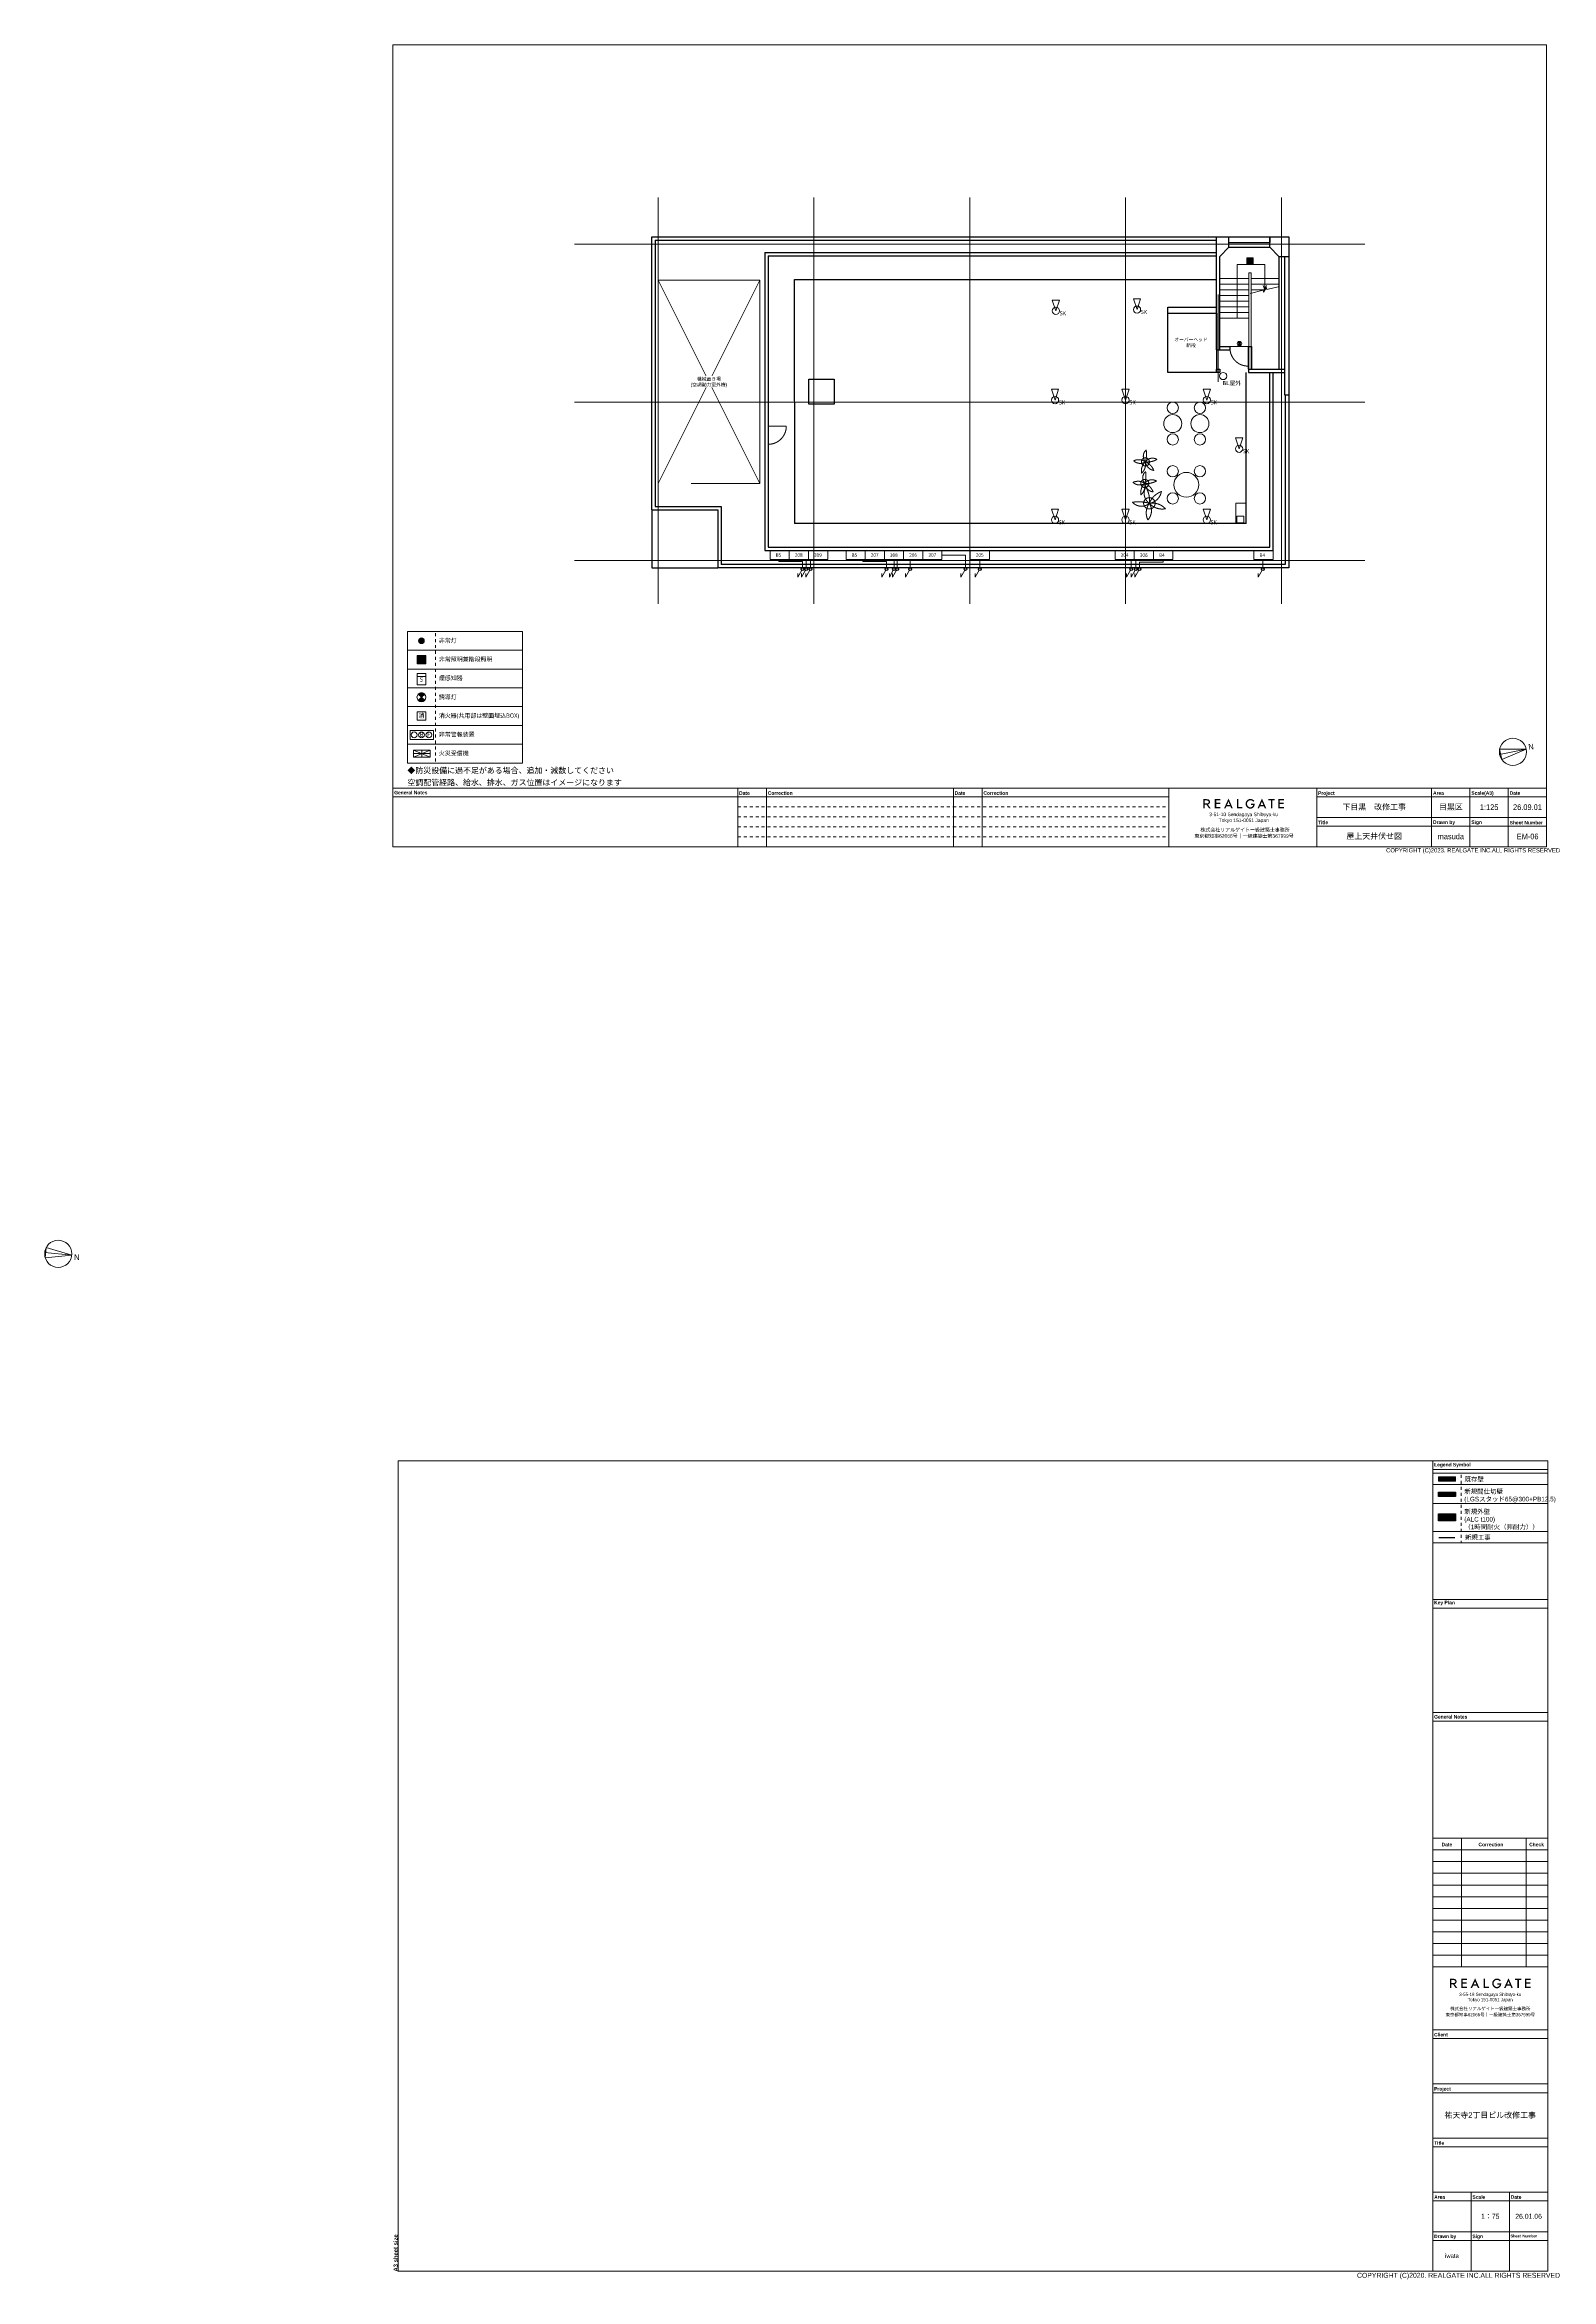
# Paper-space layout 'EM-06' of a CAD drawing. Header units: millimetres. Extents: x -328 to 206, y -649 to 143.
# The model-space entities are those that its viewports show. They can reach past a viewport. Long polylines and large blocks are cut down to what shows.
import ezdxf

# ---------------------------------------------------------------- set-up
doc = ezdxf.new("R2010")
doc.units = ezdxf.units.MM
doc.header["$PDMODE"] = 1
doc.header["$PDSIZE"] = -2
for name, pattern in [('ラインタイプ-1', [2.116531, 1.058062, -1.058469]), ('ラインタイプ-1__', [2.116531, 1.058062, -1.058469]), ('ラインタイプ-6', [5.291531, 3.175, -1.058062, 0.352704, -0.705764]), ('短破線', [2.116125, 1.058062, -1.058062])]:
    doc.linetypes.add(name, pattern=pattern)
for name, color, linetype, lineweight in [('00_一般', 7, 'Continuous', 5), ('07_文字・記号', 7, 'Continuous', 9), ('_天井プロット (2D)', 7, 'Continuous', 5), ('_平面図(既存部) (2D)', 7, 'Continuous', 5), ('_平面図（新設） (2D)', 7, 'Continuous', 5), ('_給排水ガス (2D)', 7, 'Continuous', 5), ('一般', 7, 'Continuous', 5), ('寸法', 7, 'Continuous', 5)]:
    doc.layers.add(name, color=color, linetype=linetype, lineweight=lineweight)
for name, color, linetype, lineweight, true_color in [('02_0.25', 1, 'Continuous', 25, 0xff0000), ('04_0.10', 7, 'Continuous', 9, 0x0099ff), ('06一点鎖線', 7, 'ラインタイプ-6', 9, 0x9999ff)]:
    doc.layers.add(name, color=color, linetype=linetype, lineweight=lineweight, true_color=true_color)
doc.styles.add('Yu Gothic UI', font='Yu Gothic UI.ttf')
doc.styles.add('Yu Gothic UI (bold)', font='Yu Gothic UI.ttf')
doc.styles.add('Yu Gothic UI Semilight', font='Yu Gothic UI Semilight.ttf')
doc.styles.add('ＭＳ Ｐゴシック', font='MS PGothic.ttf')
doc.styles.add('ＭＳ Ｐゴシック (bold)', font='')
doc.styles.get('ＭＳ Ｐゴシック (bold)').set_extended_font_data('ＭＳ Ｐゴシック', bold=True)

# ---------------------------------------------------------------- blocks, each defined once
blk = doc.blocks.new('グループ-234')
at = {"layer": '一般', "linetype": 'Continuous', "lineweight": 13, "flags": 128}
for points in [[(164.02, 9.37), (204.75, 9.37), (204.75, 5.22), (164.02, 5.22)], [(164.02, 9.37), (174.18, 9.37), (174.18, -36.24), (164.02, -36.24)], [(174.18, 9.37), (197.1, 9.37), (197.1, -36.24), (174.18, -36.24)], [(197.1, 9.37), (204.75, 9.37), (204.75, -36.24), (197.1, -36.24)], [(164.02, 5.22), (204.75, 5.22), (204.75, 1.08), (164.02, 1.08)], [(164.02, 1.08), (204.75, 1.08), (204.75, -3.07), (164.02, -3.07)], [(164.02, -3.07), (204.75, -3.07), (204.75, -7.22), (164.02, -7.22)], [(164.02, -7.22), (204.75, -7.22), (204.75, -11.36), (164.02, -11.36)], [(164.02, -11.36), (204.75, -11.36), (204.75, -15.51), (164.02, -15.51)], [(164.02, -15.51), (204.75, -15.51), (204.75, -19.65), (164.02, -19.65)], [(164.02, -19.65), (204.75, -19.65), (204.75, -23.8), (164.02, -23.8)], [(164.02, -23.8), (204.75, -23.8), (204.75, -27.95), (164.02, -27.95)], [(164.02, -27.95), (204.75, -27.95), (204.75, -32.09), (164.02, -32.09)], [(164.02, -32.09), (204.75, -32.09), (204.75, -36.24), (164.02, -36.24)]]:
    blk.add_lwpolyline(points, close=True, dxfattribs=at)
blk = doc.blocks.new('グループ-235')
at = {"layer": '一般', "linetype": 'Continuous', "lineweight": 13, "flags": 128}
blk.add_lwpolyline([(164.02, -119.16), (177.59, -119.16), (177.59, -130.04), (164.02, -130.04)], close=True, dxfattribs=at)
at = {"layer": '一般', "linetype": 'Continuous', "lineweight": 5}
blk.add_point((170.8, -124.6), dxfattribs=at)
blk = doc.blocks.new('グループ-236')
at = {"layer": '一般', "linetype": 'Continuous', "lineweight": 13, "flags": 128}
blk.add_lwpolyline([(177.59, -119.16), (191.17, -119.16), (191.17, -130.04), (177.59, -130.04)], close=True, dxfattribs=at)
at = {"layer": '一般', "linetype": 'Continuous', "lineweight": 5}
blk.add_point((184.38, -124.6), dxfattribs=at)
blk = doc.blocks.new('グループ-237')
at = {"layer": '一般', "linetype": 'Continuous', "lineweight": 13, "flags": 128}
blk.add_lwpolyline([(191.17, -119.16), (204.75, -119.16), (204.75, -130.04), (191.17, -130.04)], close=True, dxfattribs=at)
at = {"layer": '一般', "linetype": 'Continuous', "lineweight": 5}
blk.add_point((197.96, -124.6), dxfattribs=at)
blk = doc.blocks.new('グループ-238')
at = {"layer": '一般', "linetype": 'Continuous', "lineweight": 13, "flags": 128}
blk.add_lwpolyline([(164.02, -116.05), (177.59, -116.05), (177.59, -119.16), (164.02, -119.16)], close=True, dxfattribs=at)
at = {"layer": '一般', "linetype": 'Continuous', "lineweight": 5}
blk.add_point((170.8, -117.6), dxfattribs=at)
blk = doc.blocks.new('グループ-239')
at = {"layer": '一般', "linetype": 'Continuous', "lineweight": 13, "flags": 128}
blk.add_lwpolyline([(177.59, -116.05), (191.17, -116.05), (191.17, -119.16), (177.59, -119.16)], close=True, dxfattribs=at)
at = {"layer": '一般', "linetype": 'Continuous', "lineweight": 5}
blk.add_point((184.38, -117.6), dxfattribs=at)
blk = doc.blocks.new('グループ-240')
at = {"layer": '一般', "linetype": 'Continuous', "lineweight": 13, "flags": 128}
blk.add_lwpolyline([(191.17, -116.05), (204.75, -116.05), (204.75, -119.16), (191.17, -119.16)], close=True, dxfattribs=at)
at = {"layer": '一般', "linetype": 'Continuous', "lineweight": 5}
blk.add_point((197.96, -117.6), dxfattribs=at)
blk = doc.blocks.new('グループ-241')
at = {"layer": '一般', "linetype": 'Continuous', "lineweight": 13, "flags": 128}
blk.add_lwpolyline([(164.02, -133.15), (177.59, -133.15), (177.59, -144.03), (164.02, -144.03)], close=True, dxfattribs=at)
at = {"layer": '一般', "linetype": 'Continuous', "lineweight": 5}
blk.add_point((170.8, -138.59), dxfattribs=at)
blk = doc.blocks.new('グループ-242')
at = {"layer": '一般', "linetype": 'Continuous', "lineweight": 13, "flags": 128}
blk.add_lwpolyline([(177.59, -133.15), (191.17, -133.15), (191.17, -144.03), (177.59, -144.03)], close=True, dxfattribs=at)
at = {"layer": '一般', "linetype": 'Continuous', "lineweight": 5}
blk.add_point((184.38, -138.59), dxfattribs=at)
blk = doc.blocks.new('グループ-243')
at = {"layer": '一般', "linetype": 'Continuous', "lineweight": 13, "flags": 128}
blk.add_lwpolyline([(164.02, -130.04), (177.59, -130.04), (177.59, -133.15), (164.02, -133.15)], close=True, dxfattribs=at)
at = {"layer": '一般', "linetype": 'Continuous', "lineweight": 5}
blk.add_point((170.8, -131.59), dxfattribs=at)
blk = doc.blocks.new('グループ-244')
at = {"layer": '一般', "linetype": 'Continuous', "lineweight": 13, "flags": 128}
blk.add_lwpolyline([(177.59, -130.04), (191.17, -130.04), (191.17, -133.15), (177.59, -133.15)], close=True, dxfattribs=at)
at = {"layer": '一般', "linetype": 'Continuous', "lineweight": 5}
blk.add_point((184.38, -131.59), dxfattribs=at)
blk = doc.blocks.new('グループ-245')
at = {"layer": '一般', "linetype": 'Continuous', "lineweight": 13, "flags": 128}
blk.add_lwpolyline([(191.17, -130.04), (204.75, -130.04), (204.75, -133.15), (191.17, -133.15)], close=True, dxfattribs=at)
at = {"layer": '一般', "linetype": 'Continuous', "lineweight": 5}
blk.add_point((197.96, -131.59), dxfattribs=at)
blk = doc.blocks.new('グループ-246')
at = {"layer": '一般', "linetype": 'Continuous', "lineweight": 13, "flags": 128}
blk.add_lwpolyline([(191.17, -133.15), (204.75, -133.15), (204.75, -144.03), (191.17, -144.03)], close=True, dxfattribs=at)
at = {"layer": '一般', "linetype": 'Continuous', "lineweight": 5}
blk.add_point((197.96, -138.59), dxfattribs=at)
blk = doc.blocks.new('グループ-247')
at = {"layer": '一般', "linetype": 'Continuous', "lineweight": 0, "true_color": 0x221814}
h = blk.add_hatch(color=250, dxfattribs=at)
h.paths.add_polyline_path([(171.72, -42.33), (171.76, -42.32), (171.83, -42.3), (171.89, -42.27), (171.95, -42.24), (172.01, -42.21), (172.07, -42.17), (172.12, -42.13), (172.17, -42.08), (172.22, -42.03), (172.24, -42), (172.27, -41.97), (172.3, -41.91), (172.33, -41.86), (172.36, -41.81), (172.38, -41.76), (172.4, -41.71), (172.41, -41.66), (172.42, -41.62), (172.43, -41.58), (172.43, -41.54), (172.43, -41.5), (172.44, -41.47), (172.44, -41.43), (172.44, -41.4), (172.44, -41.37), (172.44, -41.35), (172.44, -41.32), (172.43, -41.3), (172.43, -41.27), (172.43, -41.24), (172.42, -41.21), (172.42, -41.18), (172.41, -41.14), (172.4, -41.11), (172.39, -41.07), (172.38, -41.03), (172.36, -40.99), (172.34, -40.94), (172.31, -40.9), (172.28, -40.85), (172.24, -40.81), (172.2, -40.76), (172.16, -40.71), (172.12, -40.68), (172.1, -40.66), (172.04, -40.62), (171.98, -40.58), (171.92, -40.55), (171.86, -40.53), (171.81, -40.5), (171.75, -40.49), (171.69, -40.47), (171.63, -40.46), (171.58, -40.46), (171.53, -40.45), (171.48, -40.45), (171.44, -40.44), (171.4, -40.44), (171.36, -40.44), (171.33, -40.44), (171.3, -40.44), (171.27, -40.43), (171.25, -40.43), (171.23, -40.43), (171.22, -40.43), (171.2, -40.43), (171.19, -40.43), (171.19, -40.43), (171.19, -40.43), (171.19, -40.43), (171.18, -40.43), (171.18, -40.43), (171.18, -40.43), (171.17, -40.43), (171.17, -40.43), (171.16, -40.43), (171.15, -40.43), (171.14, -40.43), (171.13, -40.43), (171.12, -40.43), (171.1, -40.43), (171.09, -40.43), (171.07, -40.43), (171.05, -40.43), (171.03, -40.43), (171.01, -40.43), (170.98, -40.43), (170.96, -40.43), (170.94, -40.43), (170.91, -40.43), (170.88, -40.43), (170.86, -40.43), (170.83, -40.43), (170.6, -40.43), (170.13, -40.43), (170.13, -43.73), (170.61, -43.73), (170.61, -42.38), (171.2, -42.38), (172.13, -43.73), (172.72, -43.73)])
h.paths.add_polyline_path([(170.61, -41.95), (170.61, -40.9), (171.29, -40.9), (171.37, -40.9), (171.44, -40.91), (171.52, -40.92), (171.58, -40.93), (171.64, -40.95), (171.7, -40.97), (171.75, -41), (171.79, -41.03), (171.83, -41.06), (171.87, -41.1), (171.9, -41.14), (171.92, -41.19), (171.94, -41.24), (171.95, -41.29), (171.96, -41.35), (171.96, -41.42), (171.96, -41.48), (171.95, -41.54), (171.94, -41.59), (171.92, -41.65), (171.89, -41.69), (171.86, -41.74), (171.83, -41.78), (171.79, -41.81), (171.74, -41.84), (171.69, -41.87), (171.63, -41.9), (171.57, -41.91), (171.5, -41.93), (171.43, -41.94), (171.35, -41.95), (171.27, -41.95)])
for points in [[(176.1, -40.9), (174.65, -40.9), (174.65, -41.69), (176.06, -41.69), (176.06, -42.16), (174.65, -42.16), (174.65, -43.26), (176.1, -43.26), (176.1, -43.73), (174.16, -43.73), (174.16, -40.43), (176.1, -40.43)], [(182.48, -40.43), (182.48, -43.26), (183.93, -43.26), (183.93, -43.73), (181.99, -43.73), (181.99, -40.43)], [(186.92, -42.01), (188.26, -42.01), (188.26, -42.02), (188.26, -42.03), (188.26, -42.04), (188.26, -42.05), (188.26, -42.06), (188.26, -42.06), (188.26, -42.07), (188.26, -42.08), (188.26, -42.09), (188.26, -42.1), (188.26, -42.1), (188.26, -42.11), (188.26, -42.11), (188.26, -42.11), (188.26, -42.11), (188.26, -42.11), (188.26, -42.11), (188.26, -42.12), (188.26, -42.12), (188.26, -42.14), (188.26, -42.16), (188.26, -42.18), (188.26, -42.21), (188.26, -42.24), (188.25, -42.27), (188.25, -42.3), (188.25, -42.33), (188.25, -42.37), (188.25, -42.39), (188.24, -42.42), (188.24, -42.45), (188.24, -42.48), (188.23, -42.5), (188.23, -42.53), (188.22, -42.56), (188.22, -42.59), (188.21, -42.63), (188.2, -42.66), (188.2, -42.7), (188.19, -42.73), (188.17, -42.78), (188.16, -42.83), (188.14, -42.88), (188.11, -42.93), (188.09, -42.98), (188.06, -43.04), (188.03, -43.09), (187.99, -43.14), (187.96, -43.19), (187.92, -43.24), (187.89, -43.28), (187.85, -43.32), (187.75, -43.42), (187.64, -43.51), (187.54, -43.59), (187.44, -43.65), (187.35, -43.7), (187.26, -43.74), (187.17, -43.76), (187.08, -43.78), (187, -43.78), (186.91, -43.78), (186.83, -43.79), (186.74, -43.79), (186.66, -43.79), (186.58, -43.78), (186.49, -43.78), (186.41, -43.78), (186.32, -43.76), (186.23, -43.74), (186.14, -43.7), (186.04, -43.66), (185.94, -43.59), (185.84, -43.52), (185.73, -43.43), (185.62, -43.34), (185.58, -43.29), (185.54, -43.25), (185.44, -43.14), (185.36, -43.02), (185.29, -42.91), (185.23, -42.81), (185.18, -42.71), (185.14, -42.61), (185.12, -42.52), (185.11, -42.43), (185.1, -42.35), (185.1, -42.26), (185.1, -42.17), (185.1, -42.09), (185.1, -42), (185.1, -41.91), (185.1, -41.83), (185.11, -41.74), (185.12, -41.65), (185.14, -41.55), (185.18, -41.46), (185.23, -41.36), (185.29, -41.25), (185.36, -41.14), (185.45, -41.03), (185.54, -40.91), (185.58, -40.87), (185.63, -40.83), (185.72, -40.75), (185.81, -40.68), (185.9, -40.61), (185.98, -40.56), (186.06, -40.51), (186.14, -40.48), (186.21, -40.45), (186.28, -40.43), (186.35, -40.42), (186.41, -40.41), (186.47, -40.4), (186.52, -40.39), (186.57, -40.38), (186.61, -40.38), (186.65, -40.37), (186.69, -40.37), (186.73, -40.37), (186.76, -40.37), (186.79, -40.37), (186.81, -40.37), (186.84, -40.37), (186.86, -40.37), (186.88, -40.37), (186.9, -40.37), (186.92, -40.37), (186.94, -40.38), (186.96, -40.38), (186.99, -40.38), (187.01, -40.38), (187.04, -40.39), (187.07, -40.39), (187.11, -40.4), (187.14, -40.41), (187.18, -40.41), (187.22, -40.42), (187.26, -40.44), (187.31, -40.45), (187.35, -40.47), (187.4, -40.49), (187.45, -40.51), (187.5, -40.53), (187.53, -40.55), (187.58, -40.58), (187.63, -40.6), (187.67, -40.63), (187.71, -40.66), (187.75, -40.69), (187.78, -40.71), (187.82, -40.74), (187.84, -40.76), (187.87, -40.79), (187.9, -40.81), (187.92, -40.84), (187.95, -40.86), (187.97, -40.88), (188, -40.91), (188.02, -40.93), (188.04, -40.95), (188.06, -40.97), (188.08, -40.99), (188.09, -41.01), (188.1, -41.02), (188.11, -41.03), (188.12, -41.04), (188.12, -41.04), (188.12, -41.04), (188.11, -41.04), (188.11, -41.05), (188.11, -41.05), (188.1, -41.05), (188.1, -41.05), (188.1, -41.06), (188.09, -41.06), (188.09, -41.07), (188.08, -41.07), (188.07, -41.08), (188.07, -41.08), (188.06, -41.09), (188.05, -41.1), (188.04, -41.11), (188.03, -41.12), (188.02, -41.13), (188, -41.15), (187.99, -41.16), (187.98, -41.17), (187.97, -41.18), (187.95, -41.2), (187.94, -41.21), (187.93, -41.22), (187.91, -41.23), (187.9, -41.25), (187.89, -41.26), (187.88, -41.27), (187.87, -41.28), (187.86, -41.29), (187.85, -41.3), (187.84, -41.31), (187.83, -41.31), (187.82, -41.32), (187.82, -41.33), (187.81, -41.33), (187.8, -41.34), (187.8, -41.34), (187.79, -41.35), (187.79, -41.35), (187.79, -41.36), (187.78, -41.36), (187.78, -41.36), (187.78, -41.37), (187.78, -41.37), (187.77, -41.37), (187.77, -41.38), (187.77, -41.38), (187.77, -41.38), (187.77, -41.38), (187.77, -41.38), (187.76, -41.38), (187.76, -41.37), (187.75, -41.36), (187.73, -41.34), (187.72, -41.32), (187.7, -41.3), (187.68, -41.27), (187.66, -41.25), (187.64, -41.23), (187.63, -41.21), (187.61, -41.19), (187.59, -41.17), (187.57, -41.15), (187.55, -41.14), (187.53, -41.12), (187.51, -41.1), (187.49, -41.08), (187.46, -41.06), (187.43, -41.04), (187.4, -41.02), (187.36, -40.99), (187.33, -40.97), (187.29, -40.94), (187.25, -40.92), (187.2, -40.9), (187.16, -40.89), (187.12, -40.87), (187.07, -40.86), (187.02, -40.85), (186.98, -40.85), (186.93, -40.84), (186.88, -40.84), (186.82, -40.84), (186.77, -40.84), (186.71, -40.84), (186.66, -40.84), (186.6, -40.85), (186.54, -40.85), (186.48, -40.86), (186.41, -40.88), (186.34, -40.9), (186.27, -40.94), (186.2, -40.98), (186.13, -41.03), (186.05, -41.09), (185.97, -41.16), (185.93, -41.2), (185.9, -41.23), (185.83, -41.32), (185.77, -41.4), (185.72, -41.47), (185.68, -41.55), (185.65, -41.62), (185.62, -41.69), (185.61, -41.76), (185.6, -41.83), (185.59, -41.89), (185.59, -41.96), (185.59, -42.02), (185.59, -42.09), (185.59, -42.15), (185.59, -42.22), (185.59, -42.29), (185.6, -42.35), (185.61, -42.42), (185.63, -42.49), (185.65, -42.56), (185.69, -42.64), (185.74, -42.72), (185.79, -42.79), (185.86, -42.88), (185.93, -42.96), (185.97, -42.99), (186.01, -43.03), (186.09, -43.09), (186.16, -43.15), (186.24, -43.19), (186.31, -43.23), (186.37, -43.27), (186.44, -43.29), (186.5, -43.3), (186.55, -43.31), (186.61, -43.32), (186.66, -43.32), (186.71, -43.32), (186.76, -43.32), (186.81, -43.32), (186.85, -43.32), (186.9, -43.32), (186.94, -43.31), (186.98, -43.31), (187.03, -43.3), (187.08, -43.28), (187.13, -43.26), (187.19, -43.23), (187.25, -43.19), (187.31, -43.15), (187.37, -43.11), (187.41, -43.08), (187.44, -43.05), (187.48, -43.01), (187.52, -42.97), (187.55, -42.93), (187.58, -42.89), (187.6, -42.86), (187.62, -42.83), (187.64, -42.8), (187.65, -42.77), (187.66, -42.74), (187.67, -42.72), (187.68, -42.69), (187.69, -42.66), (187.7, -42.64), (187.71, -42.61), (187.71, -42.59), (187.72, -42.57), (187.72, -42.55), (187.73, -42.53), (187.73, -42.51), (187.73, -42.5), (187.73, -42.49), (187.73, -42.48), (187.73, -42.48), (187.73, -42.48), (187.72, -42.48), (187.72, -42.48), (187.72, -42.48), (187.71, -42.48), (187.7, -42.48), (187.7, -42.48), (187.69, -42.48), (187.68, -42.48), (187.67, -42.48), (187.66, -42.48), (187.65, -42.48), (187.63, -42.48), (187.62, -42.48), (187.6, -42.48), (187.58, -42.48), (187.56, -42.48), (187.54, -42.48), (187.52, -42.48), (187.5, -42.48), (187.47, -42.48), (187.45, -42.48), (187.42, -42.48), (187.4, -42.48), (187.37, -42.48), (187.35, -42.48), (187.32, -42.48), (187.3, -42.48), (187.27, -42.48), (187.25, -42.48), (187.22, -42.48), (187.2, -42.48), (187.18, -42.48), (187.15, -42.48), (187.13, -42.48), (187.11, -42.48), (187.09, -42.48), (187.07, -42.48), (187.05, -42.48), (187.03, -42.48), (187.01, -42.48), (186.99, -42.48), (186.98, -42.48), (186.97, -42.48), (186.95, -42.48), (186.94, -42.48), (186.93, -42.48), (186.93, -42.48), (186.92, -42.48)], [(194.51, -40.9), (194.51, -43.73), (194.03, -43.73), (194.03, -40.9), (193.13, -40.9), (193.13, -40.43), (195.41, -40.43), (195.41, -40.9)], [(198.64, -40.9), (197.18, -40.9), (197.18, -41.69), (198.6, -41.69), (198.6, -42.16), (197.18, -42.16), (197.18, -43.26), (198.64, -43.26), (198.64, -43.73), (196.69, -43.73), (196.69, -40.43), (198.64, -40.43)]]:
    blk.add_hatch(color=250, dxfattribs=at).paths.add_polyline_path(points)
h = blk.add_hatch(color=250, dxfattribs=at)
h.paths.add_polyline_path([(179.68, -42.93), (180.02, -43.73), (180.55, -43.73), (179.01, -40.23), (177.4, -43.73), (177.93, -43.73), (178.29, -42.93)])
h.paths.add_polyline_path([(179.48, -42.46), (178.5, -42.46), (179, -41.34)])
h = blk.add_hatch(color=250, dxfattribs=at)
h.paths.add_polyline_path([(191.52, -42.93), (191.86, -43.73), (192.4, -43.73), (190.85, -40.23), (189.25, -43.73), (189.78, -43.73), (190.14, -42.93)])
h.paths.add_polyline_path([(191.32, -42.46), (190.34, -42.46), (190.84, -41.34)])
blk = doc.blocks.new('グループ-248')
at = {"layer": '一般', "color": 7, "transparency": 33554687, "insert": (-204.2, -137.56), "char_height": 1.5076, "attachment_point": 2, "rotation": 90, "line_spacing_factor": 1.014956, "style": 'ＭＳ Ｐゴシック (bold)'}
blk.add_mtext('A3 sheet size', dxfattribs=at)
at = {"color": 255, "linetype": '短破線', "lineweight": 5, "transparency": 33554687}
blk.add_wipeout([(162.75, 143.07), (204.75, 143.07), (204.75, -144.03), (162.75, -144.03)], dxfattribs=at).dxf.layer = '一般'
at = {"layer": '一般', "linetype": 'Continuous', "lineweight": 13, "flags": 128}
for points in [[(-202.59, 143.07), (164.02, 143.07), (164.02, -144.03), (-202.59, -144.03)], [(164.02, 143.07), (204.75, 143.07), (204.75, 139.96), (164.02, 139.96)], [(164.02, 139.96), (204.75, 139.96), (204.75, 93.98), (164.02, 93.98)], [(164.02, 93.98), (204.75, 93.98), (204.75, 90.87), (164.02, 90.87)], [(164.02, 93.98), (204.75, 93.98), (204.75, 53.94), (164.02, 53.94)], [(164.02, 53.94), (204.75, 53.94), (204.75, 50.83), (164.02, 50.83)], [(164.02, 50.83), (204.75, 50.83), (204.75, 9.37), (164.02, 9.37)], [(164.02, -36.24), (204.75, -36.24), (204.75, -58.52), (164.02, -58.52)], [(164.02, -58.52), (204.75, -58.52), (204.75, -61.63), (164.02, -61.63)], [(164.02, -61.63), (204.75, -61.63), (204.75, -77.7), (164.02, -77.7)], [(164.02, -77.7), (204.75, -77.7), (204.75, -80.81), (164.02, -80.81)], [(164.02, -80.81), (204.75, -80.81), (204.75, -96.87), (164.02, -96.87)], [(164.02, -96.87), (204.75, -96.87), (204.75, -99.98), (164.02, -99.98)], [(164.02, -99.98), (204.75, -99.98), (204.75, -116.05), (164.02, -116.05)], [(164.02, -116.05), (204.75, -116.05), (204.75, -119.16), (164.02, -119.16)]]:
    blk.add_lwpolyline(points, close=True, dxfattribs=at)
at = {"layer": '一般', "linetype": 'Continuous', "lineweight": 5}
blk.add_point((184.38, -54.81), dxfattribs=at)
at = {"layer": '一般', "color": 7, "transparency": 33554687}
blk.add_blockref('グループ-234', (0, 0), dxfattribs=at)
at = {"layer": '一般'}
blk.add_blockref('グループ-247', (0, 0), dxfattribs=at)
at = {"layer": '一般', "color": 7}
for name in ['グループ-238', 'グループ-239', 'グループ-240', 'グループ-235', 'グループ-236', 'グループ-237', 'グループ-243', 'グループ-241', 'グループ-244', 'グループ-242', 'グループ-245', 'グループ-246']:
    blk.add_blockref(name, (0, 0), dxfattribs=at)
at = {"layer": '一般', "color": 7, "transparency": 33554687}
for s, insert, char_height, attachment_point, line_spacing_factor, style in [(' Legend Symbol', (164.02, 141.52), 1.2563, 4, 1.014956, 'ＭＳ Ｐゴシック (bold)'), (' Key Plan', (164.02, 92.69), 1.256, 4, 1.014956, 'ＭＳ Ｐゴシック (bold)'), (' General Notes', (164.02, 52.38), 1.2563, 4, 1.014956, 'ＭＳ Ｐゴシック (bold)'), ('Date', (167.14, 7.75), 1.256, 1, 1.014956, 'ＭＳ Ｐゴシック (bold)'), ('Correction', (180.22, 7.75), 1.256, 1, 1.014956, 'ＭＳ Ｐゴシック (bold)'), ('Check', (198.19, 7.75), 1.256, 1, 1.014956, 'ＭＳ Ｐゴシック (bold)'), ('3-55-18 Sendagaya Shibuya-ku\\PTokyo 151-0051 Japan', (184.38, -47.06), 1.1307, 5, 0.99804, 'ＭＳ Ｐゴシック'), ('東京都知事62066号｜一級建築士第367999号', (184.38, -53.25), 1.1307, 5, 0.99804, 'ＭＳ Ｐゴシック'), ('株式会社リアルゲイト一級建築士事務所', (184.38, -51.08), 1.1307, 5, 0.99804, 'ＭＳ Ｐゴシック'), (' Client', (164.02, -59.62), 1.256, 1, 1.014956, 'ＭＳ Ｐゴシック (bold)'), (' Project', (164.02, -78.79), 1.256, 1, 1.014956, 'ＭＳ Ｐゴシック (bold)'), (' Title', (164.02, -97.99), 1.256, 1, 1.014956, 'ＭＳ Ｐゴシック (bold)'), (' Area', (164.02, -117.14), 1.256, 1, 1.014956, 'ＭＳ Ｐゴシック (bold)'), (' Scale', (177.59, -117.14), 1.256, 1, 1.014956, 'ＭＳ Ｐゴシック (bold)'), (' Date', (191.17, -117.14), 1.256, 1, 1.014956, 'ＭＳ Ｐゴシック (bold)'), (' Drawn by', (164.02, -131.07), 1.256, 1, 1.014956, 'ＭＳ Ｐゴシック (bold)'), (' Sign', (177.59, -131.07), 1.256, 1, 1.014956, 'ＭＳ Ｐゴシック (bold)'), (' Sheet Number', (191.17, -131.05), 1.005, 1, 1.014956, 'ＭＳ Ｐゴシック (bold)')]:
    blk.add_mtext(s, dxfattribs=dict(at, insert=insert, char_height=char_height, attachment_point=attachment_point, line_spacing_factor=line_spacing_factor, style=style))
at = {"layer": '一般', "line_spacing_factor": 0.99804, "style": 'ＭＳ Ｐゴシック'}
for s, insert, char_height, attachment_point in [('祐天寺2丁目ビル改修工事', (184.38, -88.84), 2.0101, 5), ('1：75', (184.38, -124.6), 1.759, 5), ('26.01.06', (197.96, -124.6), 1.759, 5), ('iwata', (170.8, -138.59), 1.508, 5), ('COPYRIGHT (C)2020. REALGATE INC.ALL RIGHTS RESERVED', (137.17, -144.62), 1.7588, 1)]:
    blk.add_mtext(s, dxfattribs=dict(at, insert=insert, char_height=char_height, attachment_point=attachment_point))
blk = doc.blocks.new('枠')
at = {"layer": '一般', "color": 7, "transparency": 33554687}
blk.add_blockref('グループ-248', (0, 0), dxfattribs=at)
blk = doc.blocks.new('凡例1')
at = {"layer": '一般', "linetype": 'Continuous', "lineweight": 0, "true_color": 0xbbbbbb, "transparency": 33554687}
blk.add_hatch(color=9, dxfattribs=at).paths.add_polyline_path([(-18.29, 17.53), (-12.29, 17.53), (-12.29, 16.03), (-18.29, 16.03)])
at = {"layer": '一般', "linetype": 'Continuous', "lineweight": 0, "true_color": 0x00ffff, "transparency": 33554687}
blk.add_hatch(color=4, dxfattribs=at).paths.add_polyline_path([(-18.29, 12.11), (-12.29, 12.11), (-12.29, 10.61), (-18.29, 10.61)])
at = {"layer": '一般', "linetype": 'Continuous', "lineweight": 0, "true_color": 0x02abea, "transparency": 33554687}
blk.add_hatch(color=140, dxfattribs=at).paths.add_polyline_path([(-18.37, 4.4), (-12.37, 4.4), (-12.37, 1.9), (-18.37, 1.9)])
blk.add_hatch(color=140, dxfattribs=at).paths.add_polyline_path([(-18.37, 4.4), (-12.37, 4.4), (-12.37, 1.9), (-18.37, 1.9)])
at = {"layer": '一般', "color": 5, "linetype": 'Continuous', "lineweight": 25, "true_color": 0x0000ff, "transparency": 33554687}
blk.add_line((-18.22, -3.93), (-12.52, -3.93), dxfattribs=at)
at = {"layer": '一般', "color": 7, "linetype": 'ラインタイプ-1__', "lineweight": 5, "transparency": 33554687, "flags": 128}
blk.add_lwpolyline([(-20.37, 18.78), (-10.37, 18.78), (-10.37, -5.85), (-20.37, -5.85)], close=True, dxfattribs=at)
at = {"layer": '一般', "color": 7, "linetype": 'Continuous', "lineweight": 13, "transparency": 33554687, "flags": 128}
for points in [[(-20.37, 18.78), (20.37, 18.78), (20.37, 14.78), (-20.37, 14.78)], [(-20.37, 14.78), (20.37, 14.78), (20.37, 8.11), (-20.37, 8.11)], [(-20.37, 8.11), (20.37, 8.11), (20.37, -1.85), (-20.37, -1.85)], [(-20.37, -1.85), (20.37, -1.85), (20.37, -5.85), (-20.37, -5.85)]]:
    blk.add_lwpolyline(points, close=True, dxfattribs=at)
at = {"layer": '一般', "color": 7, "linetype": 'Continuous', "lineweight": 18, "transparency": 33554687, "flags": 128}
for points in [[(-18.29, 17.53), (-12.29, 17.53), (-12.29, 16.03), (-18.29, 16.03)], [(-18.37, 4.4), (-12.37, 4.4), (-12.37, 1.9), (-18.37, 1.9)]]:
    blk.add_lwpolyline(points, close=True, dxfattribs=at)
at = {"layer": '一般', "color": 160, "linetype": 'Continuous', "lineweight": 25, "true_color": 0x003dff, "transparency": 33554687, "flags": 128}
for points in [[(-18.29, 12.11), (-12.29, 12.11), (-12.29, 10.61), (-18.29, 10.61)], [(-18.37, 4.4), (-12.37, 4.4), (-12.37, 1.9), (-18.37, 1.9)]]:
    blk.add_lwpolyline(points, close=True, dxfattribs=at)
at = {"layer": '一般', "color": 7, "transparency": 33554687, "attachment_point": 1, "line_spacing_factor": 0.99804, "style": 'ＭＳ Ｐゴシック'}
for s, insert, char_height in [('既存壁', (-9.13, 17.47), 1.633), ('新規間仕切壁\\P(LGSスタッド65@300+PB12.5)', (-9.22, 13.19), 1.6332), ('新規外壁\\P(ALC t100)\\P（1時間耐火（非耐力））', (-9.22, 6.04), 1.6332)]:
    blk.add_mtext(s, dxfattribs=dict(at, insert=insert, char_height=char_height))
at = {"layer": '一般', "color": 7, "transparency": 33554687, "insert": (-8.98, -3.08), "char_height": 1.633, "width": 23.7604, "attachment_point": 1, "line_spacing_factor": 0.99804, "style": 'ＭＳ Ｐゴシック'}
blk.add_mtext('新規工事', dxfattribs=at)
blk = doc.blocks.new('グループ-1442')
at = {"layer": '07_文字・記号'}
for p, q in [((-327.23, -283.22), (-327.58, -286.92)), ((-318.22, -285.96), (-327.23, -283.22)), ((-318.22, -285.96), (-327.78, -285.04)), ((-318.22, -285.96), (-327.58, -286.92))]:
    blk.add_line(p, q, dxfattribs=at)
blk.add_circle((-323, -285.5), 4.8, dxfattribs=at)
at = {"layer": '07_文字・記号', "insert": (-317.38, -285.67), "char_height": 2.01, "attachment_point": 1, "line_spacing_factor": 0.99804, "style": 'ＭＳ Ｐゴシック'}
blk.add_mtext('N', dxfattribs=at)
blk = doc.blocks.new('グループ-1443')
at = {"layer": '07_文字・記号'}
for p, q in [((197.11, -106.7), (187.69, -106.69)), ((188.43, -110.34), (187.69, -106.69)), ((197.11, -106.7), (187.69, -108.59)), ((197.11, -106.7), (188.43, -110.34))]:
    blk.add_line(p, q, dxfattribs=at)
blk.add_circle((192.4, -107.64), 4.8, dxfattribs=at)
at = {"layer": '07_文字・記号', "insert": (197.77, -104.92), "char_height": 2.01, "attachment_point": 1, "rotation": 5.83278, "line_spacing_factor": 0.99804, "style": 'ＭＳ Ｐゴシック'}
blk.add_mtext('N', dxfattribs=at)
blk = doc.blocks.new('グループ-3')
at = {"layer": '一般', "linetype": 'Continuous', "lineweight": 0, "true_color": 0x221814}
h = blk.add_hatch(color=250, dxfattribs=at)
h.paths.add_polyline_path([(84.4, -126.31), (84.44, -126.31), (84.5, -126.28), (84.57, -126.26), (84.63, -126.23), (84.69, -126.19), (84.74, -126.16), (84.8, -126.12), (84.85, -126.07), (84.89, -126.02), (84.92, -125.99), (84.94, -125.96), (84.98, -125.9), (85.01, -125.85), (85.04, -125.79), (85.06, -125.74), (85.08, -125.7), (85.09, -125.65), (85.1, -125.61), (85.11, -125.57), (85.11, -125.53), (85.11, -125.49), (85.11, -125.46), (85.11, -125.42), (85.12, -125.39), (85.12, -125.36), (85.11, -125.34), (85.11, -125.31), (85.11, -125.29), (85.11, -125.26), (85.1, -125.23), (85.1, -125.2), (85.09, -125.17), (85.09, -125.13), (85.08, -125.1), (85.07, -125.06), (85.06, -125.02), (85.04, -124.98), (85.02, -124.93), (84.99, -124.89), (84.96, -124.84), (84.92, -124.79), (84.88, -124.75), (84.83, -124.69), (84.8, -124.67), (84.78, -124.65), (84.72, -124.61), (84.66, -124.57), (84.6, -124.54), (84.54, -124.51), (84.48, -124.49), (84.43, -124.47), (84.37, -124.46), (84.31, -124.45), (84.26, -124.45), (84.21, -124.44), (84.16, -124.44), (84.12, -124.43), (84.08, -124.43), (84.04, -124.43), (84.01, -124.43), (83.98, -124.42), (83.95, -124.42), (83.93, -124.42), (83.91, -124.42), (83.89, -124.42), (83.88, -124.42), (83.87, -124.42), (83.87, -124.42), (83.86, -124.42), (83.86, -124.42), (83.86, -124.42), (83.86, -124.42), (83.86, -124.42), (83.85, -124.42), (83.84, -124.42), (83.84, -124.42), (83.83, -124.42), (83.82, -124.42), (83.81, -124.42), (83.79, -124.42), (83.78, -124.42), (83.76, -124.42), (83.75, -124.42), (83.73, -124.42), (83.71, -124.42), (83.68, -124.42), (83.66, -124.42), (83.64, -124.42), (83.61, -124.42), (83.59, -124.42), (83.56, -124.42), (83.54, -124.42), (83.51, -124.42), (83.28, -124.42), (82.8, -124.42), (82.8, -127.72), (83.29, -127.72), (83.29, -126.37), (83.88, -126.37), (84.8, -127.72), (85.4, -127.72)])
h.paths.add_polyline_path([(83.29, -125.94), (83.29, -124.89), (83.96, -124.89), (84.05, -124.89), (84.12, -124.9), (84.19, -124.91), (84.26, -124.92), (84.32, -124.94), (84.38, -124.96), (84.43, -124.99), (84.47, -125.02), (84.51, -125.05), (84.54, -125.09), (84.57, -125.13), (84.6, -125.18), (84.62, -125.23), (84.63, -125.28), (84.64, -125.34), (84.64, -125.4), (84.64, -125.47), (84.63, -125.53), (84.62, -125.58), (84.6, -125.63), (84.57, -125.68), (84.54, -125.73), (84.51, -125.77), (84.47, -125.8), (84.42, -125.83), (84.37, -125.86), (84.31, -125.88), (84.25, -125.9), (84.18, -125.92), (84.11, -125.93), (84.03, -125.93), (83.94, -125.94)])
for points in [[(88.78, -124.89), (87.32, -124.89), (87.32, -125.68), (88.74, -125.68), (88.74, -126.15), (87.32, -126.15), (87.32, -127.25), (88.78, -127.25), (88.78, -127.72), (86.83, -127.72), (86.83, -124.42), (88.78, -124.42)], [(95.16, -124.42), (95.16, -127.25), (96.6, -127.25), (96.6, -127.72), (94.67, -127.72), (94.67, -124.42)], [(99.6, -126), (100.94, -126), (100.94, -126.01), (100.94, -126.02), (100.94, -126.03), (100.94, -126.04), (100.94, -126.04), (100.94, -126.05), (100.94, -126.06), (100.94, -126.07), (100.94, -126.08), (100.94, -126.09), (100.94, -126.09), (100.94, -126.1), (100.94, -126.1), (100.94, -126.1), (100.94, -126.1), (100.94, -126.1), (100.94, -126.1), (100.94, -126.1), (100.94, -126.11), (100.94, -126.13), (100.94, -126.15), (100.94, -126.17), (100.93, -126.19), (100.93, -126.23), (100.93, -126.26), (100.93, -126.29), (100.93, -126.32), (100.93, -126.35), (100.92, -126.38), (100.92, -126.41), (100.92, -126.44), (100.92, -126.47), (100.91, -126.49), (100.91, -126.52), (100.9, -126.55), (100.9, -126.58), (100.89, -126.61), (100.88, -126.65), (100.87, -126.68), (100.86, -126.72), (100.85, -126.77), (100.84, -126.81), (100.81, -126.87), (100.79, -126.92), (100.76, -126.97), (100.73, -127.03), (100.7, -127.08), (100.67, -127.13), (100.64, -127.18), (100.6, -127.23), (100.57, -127.27), (100.53, -127.31), (100.42, -127.41), (100.32, -127.5), (100.22, -127.58), (100.12, -127.64), (100.03, -127.69), (99.94, -127.73), (99.85, -127.75), (99.76, -127.76), (99.67, -127.77), (99.59, -127.77), (99.5, -127.77), (99.42, -127.78), (99.34, -127.77), (99.25, -127.77), (99.17, -127.77), (99.09, -127.76), (99, -127.75), (98.91, -127.73), (98.82, -127.69), (98.72, -127.64), (98.62, -127.58), (98.52, -127.51), (98.41, -127.42), (98.29, -127.32), (98.25, -127.28), (98.21, -127.24), (98.12, -127.12), (98.03, -127.01), (97.96, -126.9), (97.9, -126.8), (97.86, -126.7), (97.82, -126.6), (97.8, -126.51), (97.79, -126.42), (97.78, -126.34), (97.78, -126.25), (97.78, -126.16), (97.78, -126.08), (97.78, -125.99), (97.78, -125.9), (97.78, -125.81), (97.79, -125.73), (97.8, -125.64), (97.82, -125.54), (97.86, -125.45), (97.91, -125.34), (97.97, -125.24), (98.04, -125.13), (98.12, -125.02), (98.22, -124.9), (98.26, -124.86), (98.3, -124.82), (98.4, -124.74), (98.49, -124.66), (98.58, -124.6), (98.66, -124.55), (98.74, -124.5), (98.82, -124.47), (98.89, -124.44), (98.96, -124.42), (99.02, -124.41), (99.09, -124.4), (99.14, -124.39), (99.2, -124.38), (99.25, -124.37), (99.29, -124.37), (99.33, -124.36), (99.37, -124.36), (99.4, -124.36), (99.43, -124.36), (99.46, -124.36), (99.49, -124.36), (99.52, -124.36), (99.54, -124.36), (99.56, -124.36), (99.58, -124.36), (99.6, -124.36), (99.62, -124.36), (99.64, -124.37), (99.66, -124.37), (99.69, -124.37), (99.72, -124.38), (99.75, -124.38), (99.78, -124.39), (99.82, -124.39), (99.86, -124.4), (99.9, -124.41), (99.94, -124.43), (99.98, -124.44), (100.03, -124.46), (100.08, -124.47), (100.13, -124.5), (100.17, -124.52), (100.21, -124.53), (100.26, -124.56), (100.31, -124.59), (100.35, -124.62), (100.39, -124.65), (100.43, -124.67), (100.46, -124.7), (100.49, -124.73), (100.52, -124.75), (100.55, -124.78), (100.58, -124.8), (100.6, -124.83), (100.63, -124.85), (100.65, -124.87), (100.67, -124.9), (100.7, -124.92), (100.72, -124.94), (100.74, -124.96), (100.76, -124.98), (100.77, -125), (100.78, -125.01), (100.79, -125.02), (100.79, -125.03), (100.79, -125.03), (100.79, -125.03), (100.79, -125.03), (100.79, -125.03), (100.78, -125.04), (100.78, -125.04), (100.78, -125.04), (100.77, -125.04), (100.77, -125.05), (100.76, -125.05), (100.76, -125.06), (100.75, -125.07), (100.74, -125.07), (100.74, -125.08), (100.73, -125.09), (100.72, -125.1), (100.71, -125.11), (100.69, -125.12), (100.68, -125.13), (100.67, -125.15), (100.66, -125.16), (100.64, -125.17), (100.63, -125.18), (100.62, -125.2), (100.6, -125.21), (100.59, -125.22), (100.58, -125.23), (100.57, -125.25), (100.55, -125.26), (100.54, -125.27), (100.53, -125.28), (100.52, -125.29), (100.52, -125.3), (100.51, -125.3), (100.5, -125.31), (100.49, -125.32), (100.49, -125.32), (100.48, -125.33), (100.48, -125.33), (100.47, -125.34), (100.47, -125.34), (100.46, -125.34), (100.46, -125.35), (100.46, -125.35), (100.45, -125.35), (100.45, -125.36), (100.45, -125.36), (100.45, -125.36), (100.45, -125.37), (100.45, -125.37), (100.45, -125.37), (100.45, -125.37), (100.44, -125.37), (100.43, -125.36), (100.42, -125.34), (100.41, -125.33), (100.4, -125.31), (100.38, -125.29), (100.36, -125.26), (100.34, -125.24), (100.32, -125.22), (100.3, -125.2), (100.29, -125.18), (100.27, -125.16), (100.25, -125.14), (100.23, -125.13), (100.21, -125.11), (100.19, -125.09), (100.17, -125.07), (100.14, -125.05), (100.11, -125.03), (100.08, -125.01), (100.04, -124.98), (100, -124.96), (99.96, -124.93), (99.92, -124.91), (99.88, -124.89), (99.84, -124.87), (99.79, -124.86), (99.75, -124.85), (99.7, -124.84), (99.65, -124.84), (99.6, -124.83), (99.55, -124.83), (99.5, -124.83), (99.45, -124.83), (99.39, -124.83), (99.33, -124.83), (99.28, -124.84), (99.22, -124.84), (99.15, -124.85), (99.09, -124.87), (99.02, -124.89), (98.95, -124.93), (98.88, -124.97), (98.8, -125.02), (98.72, -125.08), (98.64, -125.15), (98.61, -125.19), (98.57, -125.22), (98.51, -125.3), (98.45, -125.38), (98.4, -125.46), (98.36, -125.54), (98.32, -125.61), (98.3, -125.68), (98.28, -125.75), (98.27, -125.82), (98.27, -125.88), (98.27, -125.95), (98.27, -126.01), (98.27, -126.08), (98.27, -126.14), (98.27, -126.21), (98.27, -126.28), (98.28, -126.34), (98.29, -126.41), (98.3, -126.48), (98.33, -126.55), (98.37, -126.63), (98.42, -126.7), (98.47, -126.78), (98.54, -126.86), (98.61, -126.95), (98.65, -126.98), (98.69, -127.02), (98.77, -127.08), (98.84, -127.14), (98.92, -127.18), (98.99, -127.22), (99.05, -127.25), (99.12, -127.28), (99.18, -127.29), (99.23, -127.3), (99.29, -127.31), (99.34, -127.31), (99.39, -127.31), (99.44, -127.31), (99.49, -127.31), (99.53, -127.31), (99.58, -127.31), (99.62, -127.3), (99.66, -127.3), (99.71, -127.28), (99.76, -127.27), (99.81, -127.24), (99.87, -127.22), (99.92, -127.18), (99.98, -127.14), (100.05, -127.1), (100.08, -127.07), (100.12, -127.04), (100.16, -127), (100.19, -126.96), (100.22, -126.92), (100.25, -126.88), (100.28, -126.85), (100.3, -126.82), (100.31, -126.79), (100.33, -126.76), (100.34, -126.73), (100.35, -126.7), (100.36, -126.68), (100.37, -126.65), (100.38, -126.63), (100.38, -126.6), (100.39, -126.58), (100.39, -126.56), (100.4, -126.53), (100.4, -126.51), (100.41, -126.5), (100.41, -126.49), (100.41, -126.48), (100.41, -126.47), (100.41, -126.47), (100.4, -126.47), (100.4, -126.47), (100.4, -126.47), (100.39, -126.47), (100.39, -126.47), (100.38, -126.47), (100.37, -126.47), (100.37, -126.47), (100.36, -126.47), (100.35, -126.47), (100.34, -126.47), (100.33, -126.47), (100.31, -126.47), (100.3, -126.47), (100.28, -126.47), (100.26, -126.47), (100.24, -126.47), (100.22, -126.47), (100.2, -126.47), (100.17, -126.47), (100.15, -126.47), (100.13, -126.47), (100.1, -126.47), (100.08, -126.47), (100.05, -126.47), (100.03, -126.47), (100, -126.47), (99.98, -126.47), (99.95, -126.47), (99.93, -126.47), (99.9, -126.47), (99.88, -126.47), (99.85, -126.47), (99.83, -126.47), (99.81, -126.47), (99.78, -126.47), (99.76, -126.47), (99.74, -126.47), (99.72, -126.47), (99.71, -126.47), (99.69, -126.47), (99.67, -126.47), (99.66, -126.47), (99.64, -126.47), (99.63, -126.47), (99.62, -126.47), (99.61, -126.47), (99.6, -126.47), (99.6, -126.47)], [(107.19, -124.89), (107.19, -127.72), (106.7, -127.72), (106.7, -124.89), (105.8, -124.89), (105.8, -124.42), (108.09, -124.42), (108.09, -124.89)], [(111.32, -124.89), (109.86, -124.89), (109.86, -125.68), (111.28, -125.68), (111.28, -126.15), (109.86, -126.15), (109.86, -127.25), (111.32, -127.25), (111.32, -127.72), (109.37, -127.72), (109.37, -124.42), (111.32, -124.42)]]:
    blk.add_hatch(color=250, dxfattribs=at).paths.add_polyline_path(points)
h = blk.add_hatch(color=250, dxfattribs=at)
h.paths.add_polyline_path([(92.36, -126.92), (92.7, -127.72), (93.23, -127.72), (91.69, -124.21), (90.08, -127.72), (90.61, -127.72), (90.97, -126.92)])
h.paths.add_polyline_path([(92.16, -126.45), (91.17, -126.45), (91.68, -125.33)])
h = blk.add_hatch(color=250, dxfattribs=at)
h.paths.add_polyline_path([(104.2, -126.92), (104.54, -127.72), (105.08, -127.72), (103.53, -124.21), (101.93, -127.72), (102.45, -127.72), (102.81, -126.92)])
h.paths.add_polyline_path([(104, -126.45), (103.02, -126.45), (103.52, -125.33)])
blk = doc.blocks.new('グループ-4')
at = {"layer": '一般'}
blk.add_blockref('グループ-3', (0, 0), dxfattribs=at)
at = {"layer": '一般', "color": 7, "transparency": 33554687, "char_height": 1.2563, "line_spacing_factor": 0.99804, "style": 'ＭＳ Ｐゴシック'}
for s, insert, attachment_point in [('株式会社リアルゲイト一級建築士事務所', (81.72, -134.66), 1), ('3-51-10 Sendagaya Shibuya-ku\\PTokyo 151-0051 Japan', (97.06, -131.05), 5), ('東京都知事62066号｜一級建築士第367999号', (79.55, -136.83), 1)]:
    blk.add_mtext(s, dxfattribs=dict(at, insert=insert, attachment_point=attachment_point))
blk = doc.blocks.new('(横)図面枠')
at = {"layer": '一般', "color": 7, "linetype": 'Continuous', "lineweight": 5, "transparency": 33554687}
blk.add_line((-204.39, -120.54), (70.56, -120.54), dxfattribs=at)
at = {"layer": '一般', "color": 7, "linetype": 'Continuous', "lineweight": 13, "transparency": 33554687}
for p, q in [((-204.39, -123.65), (70.56, -123.65)), ((-82.19, -120.54), (-82.19, -141.27)), ((-72.01, -120.54), (-72.01, -141.27)), ((-5.81, -120.54), (-5.81, -141.27)), ((4.37, -120.54), (4.37, -141.27)), ((70.56, -141.27), (70.56, -120.54)), ((122.92, -141.27), (122.92, -120.54)), ((122.92, -123.65), (204.39, -123.65)), ((163.66, -141.27), (163.66, -120.54)), ((177.24, -141.27), (177.24, -120.54)), ((190.82, -141.27), (190.82, -120.54)), ((122.92, -130.91), (204.39, -130.91)), ((122.92, -134.02), (204.39, -134.02))]:
    blk.add_line(p, q, dxfattribs=at)
at = {"layer": '一般', "color": 7, "linetype": '短破線', "lineweight": 13, "transparency": 33554687}
for p, q in [((-82.19, -127.18), (-5.81, -127.18)), ((-82.19, -130.7), (-5.81, -130.7)), ((-82.19, -134.22), (-5.81, -134.22)), ((-5.81, -127.18), (70.56, -127.18)), ((-5.81, -130.7), (70.56, -130.7)), ((-5.81, -134.22), (70.56, -134.22)), ((-82.19, -137.75), (-5.81, -137.75)), ((-5.81, -137.75), (70.56, -137.75))]:
    blk.add_line(p, q, dxfattribs=at)
at = {"layer": '一般', "linetype": 'Continuous', "lineweight": 13, "flags": 128}
for points in [[(-204.39, 142.88), (204.39, 142.88), (204.39, -141.27), (-204.39, -141.27)], [(-204.39, -120.54), (204.39, -120.54), (204.39, -141.27), (-204.39, -141.27)]]:
    blk.add_lwpolyline(points, close=True, dxfattribs=at)
at = {"layer": '一般', "color": 7, "linetype": 'Continuous', "lineweight": 5, "transparency": 33554687}
for p in [(143.29, -127.28), (170.45, -127.28), (184.03, -127.28), (197.6, -127.28), (143.29, -137.64), (170.45, -137.64), (184.03, -137.64), (197.6, -137.64)]:
    blk.add_point(p, dxfattribs=at)
at = {"layer": '一般', "color": 7, "transparency": 33554687}
blk.add_blockref('グループ-4', (0, 0), dxfattribs=at)
at = {"layer": '一般', "color": 7, "transparency": 33554687, "line_spacing_factor": 1.014956, "style": 'ＭＳ Ｐゴシック (bold)'}
for s, insert, char_height, attachment_point in [(' General Notes', (-204.39, -122.1), 1.2563, 4), (' Date', (-82.19, -121.64), 1.256, 1), (' Correction', (-72.01, -121.64), 1.2563, 1), (' Date', (-5.81, -121.64), 1.256, 1), (' Correction', (4.37, -121.64), 1.2563, 1), (' Project', (122.92, -121.64), 1.256, 1), (' Area', (163.66, -121.63), 1.256, 1), (' Scale(A3)', (177.24, -121.63), 1.256, 1), (' Date', (190.82, -121.63), 1.256, 1), (' Title', (122.92, -132.03), 1.256, 1), (' Drawn by', (163.66, -131.94), 1.256, 1), (' Sign', (177.24, -131.94), 1.256, 1), (' Sheet Number', (190.82, -132.12), 1.2563, 1)]:
    blk.add_mtext(s, dxfattribs=dict(at, insert=insert, char_height=char_height, attachment_point=attachment_point))
at = {"layer": '一般', "line_spacing_factor": 0.99804, "style": 'ＭＳ Ｐゴシック'}
for s, insert, char_height, attachment_point in [('下目黒\u3000改修工事', (143.29, -127.28), 2.01, 5), ('目黒区', (170.45, -127.28), 2.01, 5), ('1:125', (184.03, -127.28), 2.01, 5), ('25.07.01', (197.6, -127.28), 2.01, 5), ('COPYRIGHT (C)2023. REALGATE INC.ALL RIGHTS RESERVED', (147.52, -141.77), 1.5076, 1), ('masuda', (170.45, -137.64), 2.01, 5)]:
    blk.add_mtext(s, dxfattribs=dict(at, insert=insert, char_height=char_height, attachment_point=attachment_point))
at = {"color": 255, "linetype": 'Continuous', "lineweight": 13}
blk.add_wipeout([(192.08, -128.94), (203.12, -128.94), (203.12, -125.61), (192.08, -125.61)], dxfattribs=at).dxf.layer = '一般'
at = {"layer": '一般', "insert": (197.6, -127.28), "char_height": 2.01, "attachment_point": 5, "line_spacing_factor": 0.99804, "style": 'ＭＳ Ｐゴシック'}
blk.add_mtext('26.09.01', dxfattribs=at)
blk = doc.blocks.new('グループ-1391')
at = {"layer": '04_0.10', "linetype": 'Continuous', "lineweight": 0, "true_color": 0x18d000, "transparency": 33554687}
h = blk.add_hatch(color=92, dxfattribs=at)
edge = h.paths.add_edge_path()
edge.add_line((-15.37, -6.66), (-14.24, -5.54))
edge.add_arc((-15.37, -6.66), 1.59, 45, 135)
edge.add_line((-16.49, -5.54), (-15.37, -6.66))
h = blk.add_hatch(color=92, dxfattribs=at)
edge = h.paths.add_edge_path()
edge.add_line((-14.24, -7.79), (-15.37, -6.66))
edge.add_line((-15.37, -6.66), (-16.49, -7.79))
edge.add_arc((-15.37, -6.66), 1.59, 225, 315)
at = {"layer": '04_0.10', "color": 92, "linetype": 'Continuous', "lineweight": 5, "true_color": 0x18d000, "transparency": 33554687, "flags": 128}
for points in [[(-15.37, -6.66), (-14.24, -5.54, 0.414214), (-16.49, -5.54)], [(-14.24, -7.79), (-15.37, -6.66), (-16.49, -7.79, 0.414214)]]:
    blk.add_lwpolyline(points, format="xyb", close=True, dxfattribs=at)
at = {"layer": '04_0.10', "color": 92, "linetype": 'Continuous', "lineweight": 5, "true_color": 0x18d000, "transparency": 33554687}
blk.add_circle((-15.37, -6.66), 1.59, dxfattribs=at)
blk = doc.blocks.new('シンボル-８')
at = {"color": 255, "linetype": 'Continuous'}
blk.add_wipeout([(-20.37, 16.66), (20.37, 16.66), (20.37, -29.99), (-20.37, -29.99)], dxfattribs=at).dxf.layer = '07_文字・記号'
at = {"layer": '04_0.10', "linetype": 'Continuous', "lineweight": 0, "true_color": 0x18d000, "transparency": 33554687}
h = blk.add_hatch(color=92, dxfattribs=at)
edge = h.paths.add_edge_path()
edge.add_arc((-15.37, 13.33), 1, 0, 360)
at = {"layer": '07_文字・記号', "linetype": 'Continuous', "lineweight": 0, "true_color": 0x00d136}
blk.add_hatch(color=102, dxfattribs=at).paths.add_polyline_path([(-16.87, 8.16), (-13.87, 8.16), (-13.87, 5.16), (-16.87, 5.16)])
at = {"layer": '04_0.10', "transparency": 33554687}
blk.add_circle((-15.37, 13.33), 1, dxfattribs=at)
at = {"layer": '07_文字・記号', "color": 92, "true_color": 0x14b500}
for p, q in [((-18.24, -25.4), (-12.24, -27.9)), ((-12.24, -25.4), (-18.24, -27.9)), ((-18.24, -26.65), (-12.24, -26.65)), ((-15.24, -27.9), (-15.24, -25.4))]:
    blk.add_line(p, q, dxfattribs=at)
at = {"layer": '07_文字・記号', "color": 92, "true_color": 0x14b500, "flags": 128}
for points in [[(-16.87, 8.16), (-13.87, 8.16), (-13.87, 5.16), (-16.87, 5.16)], [(-16.87, 1.7), (-13.87, 1.7), (-13.87, -2.3), (-16.87, -2.3)], [(-16.87, 0.7), (-13.87, 0.7), (-13.87, -2.3), (-16.87, -2.3)], [(-16.87, -11.83), (-13.87, -11.83), (-13.87, -14.83), (-16.87, -14.83)], [(-19.42, -18.4), (-11.06, -18.4), (-11.06, -21.58), (-19.42, -21.58)], [(-18.24, -25.4), (-12.24, -25.4), (-12.24, -27.9), (-18.24, -27.9)]]:
    blk.add_lwpolyline(points, close=True, dxfattribs=at)
at = {"layer": '07_文字・記号', "color": 92, "true_color": 0x14b500}
for centre in [(-17.97, -19.99), (-15.37, -19.99), (-12.77, -19.99)]:
    blk.add_circle(centre, 1.05, dxfattribs=at)
at = {"layer": '一般', "color": 7, "linetype": 'ラインタイプ-1__', "lineweight": 5, "transparency": 33554687, "flags": 128}
blk.add_lwpolyline([(-20.37, 16.66), (-10.37, 16.66), (-10.37, -29.99), (-20.37, -29.99)], close=True, dxfattribs=at)
at = {"layer": '一般', "color": 7, "linetype": 'Continuous', "lineweight": 13, "transparency": 33554687, "flags": 128}
for points in [[(-20.37, 16.66), (20.37, 16.66), (20.37, 10), (-20.37, 10)], [(-20.37, 10), (20.37, 10), (20.37, 3.33), (-20.37, 3.33)], [(-20.37, 10), (20.37, 10), (20.37, 3.33), (-20.37, 3.33)], [(-20.37, 3.33), (20.37, 3.33), (20.37, -3.33), (-20.37, -3.33)], [(-20.37, 3.33), (20.37, 3.33), (20.37, -3.33), (-20.37, -3.33)], [(-20.37, -3.33), (20.37, -3.33), (20.37, -10), (-20.37, -10)], [(-20.37, -10), (20.37, -10), (20.37, -16.66), (-20.37, -16.66)], [(-20.37, -10), (20.37, -10), (20.37, -16.66), (-20.37, -16.66)], [(-20.37, -16.66), (20.37, -16.66), (20.37, -23.32), (-20.37, -23.32)], [(-20.37, -16.66), (20.37, -16.66), (20.37, -23.32), (-20.37, -23.32)], [(-20.37, -23.32), (20.37, -23.32), (20.37, -29.99), (-20.37, -29.99)], [(-20.37, -23.32), (20.37, -23.32), (20.37, -29.99), (-20.37, -29.99)]]:
    blk.add_lwpolyline(points, close=True, dxfattribs=at)
at = {"layer": '04_0.10', "color": 7}
blk.add_blockref('グループ-1391', (0, 0), dxfattribs=at)
at = {"layer": '07_文字・記号', "color": 92, "true_color": 0x14b500, "transparency": 33554687, "char_height": 1.51, "attachment_point": 1, "line_spacing_factor": 0.99804, "style": 'Yu Gothic UI Semilight'}
for s, insert in [('S', (-15.91, 0.4)), ('消', (-16.43, -12.42)), ('B', (-15.97, -19.09)), ('F', (-13.37, -19.09))]:
    blk.add_mtext(s, dxfattribs=dict(at, insert=insert))
at = {"layer": '一般', "color": 7, "transparency": 33554687, "attachment_point": 1, "line_spacing_factor": 0.99804, "style": 'Yu Gothic UI Semilight'}
for s, insert, char_height in [('非常灯', (-9.22, 14.15), 1.508), ('煙感知器', (-9.22, 0.9), 1.508), ('非常照明兼階段照明', (-9.22, 7.57), 1.508), ('誘導灯', (-9.22, -5.84), 1.508), ('消火器(共用部は壁面埋込BOX)', (-9.22, -12.42), 1.5076), ('非常警報装置', (-9.22, -19.09), 1.508), ('火災受信機', (-9.22, -25.75), 1.508)]:
    blk.add_mtext(s, dxfattribs=dict(at, insert=insert, char_height=char_height))
blk = doc.blocks.new('給排水ガス (2D)')
at = {"layer": '02_0.25'}
for centre in [(-75437, 86832), (-75275, 86832), (-75082, 86832), (-71717, 86832), (-71383, 86832), (-71241, 86832), (-70671, 86832), (-68212, 86835), (-67579, 86832), (-60874, 86832), (-60679, 86832), (-60512, 86832), (-55044, 86832)]:
    blk.add_circle(centre, 60, dxfattribs=at)
at = {"layer": '04_0.10'}
for p, q in [((-75467, 86780), (-75643, 86475)), ((-75643, 86475), (-75643, 86635)), ((-75305, 86780), (-75481, 86475)), ((-75481, 86475), (-75481, 86635)), ((-75112, 86780), (-75288, 86475)), ((-75288, 86475), (-75288, 86635)), ((-71747, 86780), (-71923, 86475)), ((-71923, 86475), (-71923, 86635)), ((-71413, 86780), (-71589, 86475)), ((-71589, 86475), (-71589, 86635)), ((-71271, 86780), (-71447, 86475)), ((-71447, 86475), (-71447, 86635)), ((-70701, 86780), (-70877, 86475)), ((-70877, 86475), (-70877, 86635)), ((-68242, 86783), (-68418, 86478)), ((-68418, 86478), (-68418, 86638)), ((-67609, 86780), (-67785, 86475)), ((-67785, 86475), (-67785, 86635)), ((-60904, 86780), (-61080, 86475)), ((-61080, 86475), (-61080, 86635)), ((-60709, 86780), (-60885, 86475)), ((-60885, 86475), (-60885, 86635)), ((-60542, 86780), (-60718, 86475)), ((-60718, 86475), (-60718, 86635)), ((-55074, 86780), (-55251, 86475)), ((-55251, 86475), (-55251, 86635))]:
    blk.add_line(p, q, dxfattribs=at)
at = {"layer": '07_文字・記号', "color": 5, "lineweight": 18, "true_color": 0x0000ff}
for p, q in [((-76483, 87252), (-76483, 87163)), ((-76483, 87163), (-75437, 87162)), ((-75437, 87162), (-75437, 86892)), ((-75275, 87252), (-75275, 86892)), ((-75082, 87252), (-75082, 86892)), ((-72763, 87252), (-72763, 87163)), ((-72763, 87163), (-71717, 87162)), ((-72240, 87252), (-72240, 87207)), ((-72240, 87207), (-71383, 87207)), ((-71717, 87162), (-71717, 86892)), ((-71383, 87207), (-71383, 86892)), ((-71241, 87252), (-71241, 86892)), ((-70671, 87252), (-70671, 86892)), ((-69258, 87452), (-68212, 87452)), ((-68212, 87452), (-68212, 86895)), ((-67579, 87252), (-67579, 86892)), ((-60874, 87252), (-60874, 86892)), ((-60679, 87252), (-60679, 86892)), ((-60512, 87135), (-60512, 86892)), ((-60512, 87135), (-59465, 87135)), ((-59465, 87135), (-59465, 87252)), ((-55044, 87252), (-55044, 86892))]:
    blk.add_line(p, q, dxfattribs=at)
blk = doc.blocks.new('グループ-199')
at = {"layer": '04_0.10', "color": 140, "true_color": 0x02abea}
blk.add_line((-76154, 93158), (-76954, 93158), dxfattribs=at)
blk.add_open_spline([(-76954, 92358), (-76914, 92358), (-76875, 92362), (-76836, 92365), (-76798, 92373), (-76759, 92381), (-76722, 92392), (-76684, 92404), (-76648, 92419), (-76611, 92434), (-76577, 92452), (-76542, 92471), (-76509, 92492), (-76477, 92514), (-76446, 92539), (-76416, 92564), (-76388, 92592), (-76360, 92620), (-76335, 92650), (-76310, 92681), (-76289, 92713), (-76267, 92746), (-76248, 92781), (-76230, 92815), (-76215, 92852), (-76200, 92888), (-76188, 92925), (-76177, 92963), (-76169, 93002), (-76161, 93040), (-76158, 93079), (-76154, 93118), (-76154, 93158)], degree=2, knots=[0, 0, 0, 0.0625, 0.0625, 0.125, 0.125, 0.1875, 0.1875, 0.25, 0.25, 0.3125, 0.3125, 0.375, 0.375, 0.4375, 0.4375, 0.5, 0.5, 0.5625, 0.5625, 0.625, 0.625, 0.6875, 0.6875, 0.75, 0.75, 0.8125, 0.8125, 0.875, 0.875, 0.9375, 0.9375, 1, 1, 1], dxfattribs=at)
blk = doc.blocks.new('平面図(既存部) (2D)')
at = {"layer": '02_0.25'}
for p, q in [((-82103.728, 89451.906), (-82103.728, 101542.462)), ((-82103.728, 101542.462), (-57103.557, 101541.397)), ((-81953.73, 101392.402), (-81953.73, 89601.957)), ((-81953.73, 101392.402), (-57103.564, 101391.397)), ((-57103.564, 96546.434), (-57103.557, 101541.397)), ((-57103.557, 101541.397), (-53903.728, 101542.41)), ((-56953.728, 100682.41), (-56553.728, 101082.41)), ((-56553.728, 101082.41), (-56553.728, 101542.41)), ((-56553.728, 101292.41), (-54743.728, 101292.41)), ((-56553.728, 101082.41), (-54743.728, 101082.41)), ((-54743.728, 101082.41), (-54743.728, 101542.41)), ((-54343.728, 100682.41), (-54743.728, 101082.41)), ((-53903.728, 101542.41), (-53903.728, 96417.41)), ((-77103.728, 100852.308), (-57103.728, 100851.499)), ((-77103.728, 100852.308), (-77103.728, 87652.308)), ((-76953.728, 100702.302), (-57103.735, 100701.499)), ((-76953.728, 100702.302), (-76953.728, 87802.302)), ((-56953.564, 96546.434), (-56953.728, 100682.41)), ((-54343.728, 100682.41), (-54343.728, 95692.41)), ((-54343.728, 100682.41), (-54093.728, 100682.41)), ((-54093.728, 100682.41), (-54093.728, 94542.41)), ((-53903.728, 100892.41), (-53903.728, 94542.41)), ((-75799.433, 99652.255), (-75793.722, 88851.398)), ((-75793.676, 99652.255), (-57103.564, 99652.255)), ((-57103.564, 96546.434), (-56953.564, 96546.434)), ((-55793.722, 88851.398), (-55793.409, 95542.41)), ((-55683.612, 95692.41), (-54093.728, 95692.41)), ((-55683.612, 95692.41), (-55683.612, 95542.41)), ((-55683.612, 95692.41), (-55683.612, 95542.41)), ((-55683.612, 95542.41), (-54093.728, 95542.41)), ((-54743.722, 87801.404), (-54743.409, 95542.417)), ((-54593.728, 87651.398), (-54593.409, 95542.41)), ((-54093.728, 94542.41), (-53903.728, 94542.41)), ((-54053.728, 94542.41), (-54053.728, 87042.41)), ((-53903.728, 94542.41), (-53903.728, 86892.41)), ((-82103.728, 89451.957), (-82103.728, 86892.41)), ((-82103.728, 89451.957), (-79188.438, 89451.957)), ((-81953.73, 89601.957), (-79038.438, 89601.957)), ((-79188.438, 89451.957), (-79188.438, 86892.41)), ((-79038.438, 89601.957), (-79038.438, 87042.41)), ((-55793.722, 88851.398), (-75793.722, 88851.398)), ((-77103.728, 87652.308), (-54593.728, 87651.398)), ((-76953.728, 87802.302), (-54743.722, 87801.404)), ((-82103.728, 86892.41), (-79188.438, 86892.41)), ((-53903.728, 86892.41), (-79188.438, 86892.41)), ((-54053.728, 87042.41), (-79038.438, 87042.41))]:
    blk.add_line(p, q, dxfattribs=at)
at = {"layer": '02_0.25', "flags": 128}
blk.add_lwpolyline([(-75150, 95245), (-74030, 95245), (-74030, 94130), (-75150, 94130)], close=True, dxfattribs=at)
at = {"layer": '04_0.10'}
for p, q in [((-54953.728, 100313.911), (-56178.471, 100313.911)), ((-56178.471, 100313.911), (-56178.471, 97948.851)), ((-54953.728, 99198.851), (-54953.728, 100313.911)), ((-55663.728, 99698.851), (-56953.728, 99698.851)), ((-55663.728, 99448.851), (-56953.728, 99448.851)), ((-55663.728, 99198.851), (-56953.728, 99198.851)), ((-55663.728, 99948.851), (-55563.728, 99948.851)), ((-55663.728, 95696.434), (-55663.728, 99948.851)), ((-55663.728, 99948.851), (-55563.728, 99948.851)), ((-55563.728, 95692.41), (-55563.728, 99948.851)), ((-54343.728, 99698.851), (-55563.728, 99698.851)), ((-54343.728, 99448.851), (-55563.728, 99448.851)), ((-54953.728, 99198.851), (-55563.728, 99198.851)), ((-54953.728, 99198.851), (-55026.257, 99389.327)), ((-54953.728, 99198.851), (-54881.2, 99389.327)), ((-55663.728, 98948.851), (-56953.728, 98948.851)), ((-55663.728, 98698.851), (-56953.728, 98698.851)), ((-55663.728, 98448.851), (-56953.728, 98448.851)), ((-55663.728, 98198.851), (-56953.728, 98198.851)), ((-55663.728, 97948.851), (-56953.728, 97948.851))]:
    blk.add_line(p, q, dxfattribs=at)
at = {"layer": '04_0.10', "linetype": 'ラインタイプ-1', "flags": 128}
blk.add_lwpolyline([(-81828.728, 99628.063), (-77328.728, 99628.063), (-77328.728, 90628.063), (-81828.728, 90628.063)], close=True, dxfattribs=at)
at = {"layer": '06一点鎖線'}
for p, q in [((-81828.728, 103294.031), (-81828.728, 85294.031)), ((-74928.728, 103294.031), (-74928.728, 85294.031)), ((-68028.728, 103294.031), (-68028.728, 85294.031)), ((-61128.728, 103294.031), (-61128.728, 85294.031)), ((-54228.728, 103294.031), (-54228.728, 85294.031)), ((-50528.728, 101217.41), (-85528.728, 101217.41)), ((-50528.728, 94217.41), (-85528.728, 94217.41)), ((-50528.728, 87217.41), (-85528.728, 87217.41))]:
    blk.add_line(p, q, dxfattribs=at)
at = {"layer": '04_0.10', "color": 214, "true_color": 0x990099, "transparency": 33554559}
blk.add_blockref('グループ-199', (0, 0), dxfattribs=at)
blk = doc.blocks.new('グループ-537')
at = {"layer": '04_0.10'}
for centre, radius in [((-59037, 91166), 250), ((-58436, 90565), 550), ((-57835, 91166), 250), ((-59037, 89964), 250), ((-57835, 89964), 250)]:
    blk.add_circle(centre, radius, dxfattribs=at)
blk = doc.blocks.new('グループ-538')
at = {"layer": '04_0.10'}
for points, knots in [([(-60151, 89810), (-60133, 89792), (-60113, 89775), (-60094, 89759), (-60073, 89744), (-60063, 89838), (-60068, 89931), (-60073, 90025), (-60093, 90117), (-60113, 90209), (-60147, 90297), (-60181, 90385), (-60228, 90467), (-60241, 90445), (-60252, 90422), (-60263, 90399), (-60272, 90375), (-60281, 90351), (-60288, 90327), (-60294, 90302), (-60298, 90277), (-60303, 90252), (-60305, 90227), (-60306, 90201), (-60306, 90176), (-60305, 90151), (-60302, 90125), (-60299, 90100), (-60294, 90075), (-60289, 90051), (-60281, 90026), (-60273, 90002), (-60263, 89979), (-60253, 89955), (-60241, 89933), (-60229, 89910), (-60215, 89889), (-60201, 89868), (-60185, 89848), (-60169, 89828), (-60151, 89810)], [0, 0, 0, 0.032769, 0.032769, 0.065537, 0.065537, 0.185623, 0.185623, 0.305709, 0.305709, 0.425795, 0.425795, 0.545882, 0.545882, 0.578319, 0.578319, 0.610756, 0.610756, 0.643193, 0.643193, 0.67563, 0.67563, 0.708067, 0.708067, 0.740504, 0.740504, 0.77294, 0.77294, 0.805377, 0.805377, 0.837814, 0.837814, 0.870251, 0.870251, 0.902688, 0.902688, 0.935125, 0.935125, 0.967563, 0.967563, 1, 1, 1]), ([(-59986, 89914), (-60012, 89874), (-60034, 89831), (-60056, 89789), (-60073, 89744), (-60023, 89752), (-59975, 89767), (-59928, 89782), (-59883, 89805), (-59838, 89827), (-59797, 89856), (-59757, 89885), (-59721, 89920), (-59686, 89955), (-59656, 89995), (-59627, 90035), (-59604, 90079), (-59581, 90123), (-59566, 90170), (-59550, 90217), (-59542, 90266), (-59588, 90249), (-59631, 90228), (-59674, 90207), (-59715, 90181), (-59755, 90155), (-59793, 90125), (-59831, 90095), (-59865, 90061), (-59899, 90028), (-59929, 89991), (-59960, 89954), (-59986, 89914)], [0, 0, 0, 0.060297, 0.060297, 0.120594, 0.120594, 0.184063, 0.184063, 0.247531, 0.247531, 0.310999, 0.310999, 0.374466, 0.374466, 0.437933, 0.437933, 0.501399, 0.501399, 0.564865, 0.564865, 0.62833, 0.62833, 0.690276, 0.690276, 0.752221, 0.752221, 0.814166, 0.814166, 0.876111, 0.876111, 0.938056, 0.938056, 1, 1, 1]), ([(-60157, 89685), (-60135, 89697), (-60114, 89712), (-60092, 89727), (-60073, 89744), (-60164, 89770), (-60257, 89787), (-60350, 89803), (-60445, 89809), (-60539, 89815), (-60634, 89810), (-60728, 89806), (-60822, 89791), (-60804, 89772), (-60785, 89755), (-60766, 89737), (-60745, 89722), (-60725, 89706), (-60703, 89693), (-60680, 89679), (-60657, 89668), (-60634, 89657), (-60609, 89648), (-60585, 89639), (-60560, 89632), (-60534, 89626), (-60509, 89621), (-60483, 89617), (-60457, 89616), (-60431, 89614), (-60405, 89615), (-60379, 89616), (-60353, 89619), (-60327, 89623), (-60302, 89628), (-60277, 89634), (-60252, 89642), (-60227, 89651), (-60204, 89661), (-60180, 89672), (-60157, 89685)], [0, 0, 0, 0.032699, 0.032699, 0.065397, 0.065397, 0.184931, 0.184931, 0.304464, 0.304464, 0.423998, 0.423998, 0.543532, 0.543532, 0.576136, 0.576136, 0.608741, 0.608741, 0.641346, 0.641346, 0.67395, 0.67395, 0.706555, 0.706555, 0.73916, 0.73916, 0.771765, 0.771765, 0.80437, 0.80437, 0.836975, 0.836975, 0.86958, 0.86958, 0.902185, 0.902185, 0.93479, 0.93479, 0.967395, 0.967395, 1, 1, 1]), ([(-60200, 89192), (-60191, 89144), (-60175, 89098), (-60160, 89052), (-60138, 89008), (-60105, 89046), (-60078, 89087), (-60051, 89129), (-60031, 89175), (-60012, 89220), (-59999, 89268), (-59987, 89316), (-59983, 89366), (-59978, 89415), (-59982, 89464), (-59985, 89514), (-59997, 89562), (-60008, 89610), (-60028, 89656), (-60047, 89702), (-60073, 89744), (-60102, 89705), (-60125, 89662), (-60149, 89619), (-60166, 89574), (-60183, 89528), (-60194, 89481), (-60205, 89434), (-60209, 89385), (-60214, 89337), (-60211, 89288), (-60209, 89240), (-60200, 89192)], [0, 0, 0, 0.061659, 0.061659, 0.123319, 0.123319, 0.186425, 0.186425, 0.24953, 0.24953, 0.312635, 0.312635, 0.375739, 0.375739, 0.438844, 0.438844, 0.501948, 0.501948, 0.565053, 0.565053, 0.628158, 0.628158, 0.690132, 0.690132, 0.752106, 0.752106, 0.81408, 0.81408, 0.876053, 0.876053, 0.938027, 0.938027, 1, 1, 1]), ([(-59559, 89493), (-59510, 89489), (-59461, 89492), (-59412, 89495), (-59363, 89504), (-59396, 89539), (-59433, 89571), (-59471, 89602), (-59511, 89629), (-59552, 89656), (-59596, 89677), (-59640, 89698), (-59687, 89714), (-59733, 89730), (-59781, 89739), (-59829, 89749), (-59878, 89753), (-59927, 89757), (-59976, 89755), (-60025, 89752), (-60073, 89744), (-60040, 89708), (-60003, 89676), (-59966, 89644), (-59926, 89617), (-59885, 89590), (-59841, 89569), (-59797, 89547), (-59750, 89532), (-59704, 89516), (-59656, 89506), (-59608, 89496), (-59559, 89493)], [0, 0, 0, 0.063209, 0.063209, 0.126417, 0.126417, 0.188984, 0.188984, 0.251552, 0.251552, 0.314119, 0.314119, 0.376687, 0.376687, 0.439256, 0.439256, 0.501824, 0.501824, 0.564392, 0.564392, 0.626961, 0.626961, 0.689133, 0.689133, 0.751306, 0.751306, 0.813479, 0.813479, 0.875653, 0.875653, 0.937826, 0.937826, 1, 1, 1])]:
    blk.add_open_spline(points, degree=2, knots=knots, dxfattribs=at)
blk.add_open_spline([(-60293, 89619), (-60327, 89677), (-60327, 89811), (-60259, 89927), (-60141, 89994), (-60005, 89994), (-59887, 89927), (-59819, 89811), (-59819, 89677), (-59887, 89561), (-60005, 89494), (-60141, 89494), (-60259, 89561), (-60293, 89619)], degree=2, dxfattribs=at)
blk = doc.blocks.new('グループ-539')
at = {"layer": '04_0.10'}
for points, knots in [([(-60318, 90683), (-60309, 90667), (-60299, 90652), (-60288, 90637), (-60276, 90623), (-60258, 90688), (-60246, 90754), (-60235, 90820), (-60230, 90887), (-60226, 90954), (-60229, 91021), (-60232, 91088), (-60243, 91154), (-60256, 91142), (-60269, 91128), (-60281, 91115), (-60292, 91100), (-60303, 91085), (-60313, 91070), (-60322, 91054), (-60330, 91037), (-60338, 91021), (-60345, 91003), (-60351, 90986), (-60356, 90968), (-60360, 90950), (-60363, 90932), (-60366, 90914), (-60367, 90896), (-60368, 90877), (-60368, 90859), (-60367, 90840), (-60365, 90822), (-60362, 90804), (-60358, 90786), (-60354, 90768), (-60348, 90750), (-60342, 90733), (-60335, 90716), (-60327, 90699), (-60318, 90683)], [0, 0, 0, 0.032699, 0.032699, 0.065397, 0.065397, 0.184931, 0.184931, 0.304464, 0.304464, 0.423998, 0.423998, 0.543532, 0.543532, 0.576136, 0.576136, 0.608741, 0.608741, 0.641346, 0.641346, 0.67395, 0.67395, 0.706555, 0.706555, 0.73916, 0.73916, 0.771765, 0.771765, 0.80437, 0.80437, 0.836975, 0.836975, 0.86958, 0.86958, 0.902185, 0.902185, 0.93479, 0.93479, 0.967395, 0.967395, 1, 1, 1]), ([(-60668, 90713), (-60701, 90707), (-60734, 90696), (-60767, 90685), (-60798, 90670), (-60771, 90646), (-60742, 90627), (-60712, 90608), (-60680, 90594), (-60647, 90580), (-60613, 90571), (-60579, 90562), (-60544, 90559), (-60509, 90556), (-60474, 90559), (-60439, 90561), (-60405, 90569), (-60371, 90578), (-60339, 90591), (-60306, 90605), (-60276, 90623), (-60304, 90644), (-60334, 90660), (-60365, 90677), (-60397, 90689), (-60429, 90702), (-60463, 90709), (-60496, 90717), (-60531, 90720), (-60565, 90723), (-60599, 90721), (-60634, 90720), (-60668, 90713)], [0, 0, 0, 0.061659, 0.061659, 0.123319, 0.123319, 0.186425, 0.186425, 0.24953, 0.24953, 0.312635, 0.312635, 0.375739, 0.375739, 0.438844, 0.438844, 0.501948, 0.501948, 0.565053, 0.565053, 0.628158, 0.628158, 0.690132, 0.690132, 0.752106, 0.752106, 0.81408, 0.81408, 0.876053, 0.876053, 0.938027, 0.938027, 1, 1, 1]), ([(-60454, 90259), (-60457, 90224), (-60455, 90189), (-60453, 90155), (-60447, 90120), (-60421, 90144), (-60399, 90170), (-60377, 90196), (-60358, 90225), (-60339, 90254), (-60324, 90286), (-60309, 90317), (-60298, 90350), (-60286, 90382), (-60279, 90416), (-60273, 90450), (-60270, 90485), (-60267, 90520), (-60269, 90554), (-60270, 90589), (-60276, 90623), (-60302, 90600), (-60325, 90574), (-60347, 90548), (-60366, 90519), (-60385, 90490), (-60400, 90459), (-60416, 90428), (-60427, 90395), (-60438, 90362), (-60445, 90328), (-60452, 90294), (-60454, 90259)], [0, 0, 0, 0.063209, 0.063209, 0.126417, 0.126417, 0.188984, 0.188984, 0.251552, 0.251552, 0.314119, 0.314119, 0.376687, 0.376687, 0.439256, 0.439256, 0.501824, 0.501824, 0.564392, 0.564392, 0.626961, 0.626961, 0.689133, 0.689133, 0.751306, 0.751306, 0.813479, 0.813479, 0.875653, 0.875653, 0.937826, 0.937826, 1, 1, 1]), ([(-60229, 90679), (-60242, 90666), (-60254, 90652), (-60266, 90638), (-60276, 90623), (-60210, 90616), (-60143, 90620), (-60077, 90624), (-60012, 90638), (-59947, 90652), (-59884, 90676), (-59822, 90700), (-59764, 90733), (-59780, 90743), (-59796, 90750), (-59812, 90758), (-59829, 90765), (-59846, 90771), (-59863, 90776), (-59881, 90780), (-59898, 90783), (-59916, 90786), (-59934, 90787), (-59952, 90789), (-59970, 90788), (-59988, 90788), (-60006, 90786), (-60024, 90784), (-60041, 90780), (-60059, 90776), (-60076, 90771), (-60093, 90765), (-60110, 90758), (-60127, 90751), (-60142, 90743), (-60158, 90734), (-60173, 90724), (-60188, 90714), (-60202, 90703), (-60216, 90691), (-60229, 90679)], [0, 0, 0, 0.032769, 0.032769, 0.065537, 0.065537, 0.185623, 0.185623, 0.305709, 0.305709, 0.425795, 0.425795, 0.545882, 0.545882, 0.578319, 0.578319, 0.610756, 0.610756, 0.643193, 0.643193, 0.67563, 0.67563, 0.708067, 0.708067, 0.740504, 0.740504, 0.77294, 0.77294, 0.805377, 0.805377, 0.837814, 0.837814, 0.870251, 0.870251, 0.902688, 0.902688, 0.935125, 0.935125, 0.967563, 0.967563, 1, 1, 1]), ([(-60156, 90562), (-60184, 90580), (-60215, 90596), (-60245, 90611), (-60276, 90623), (-60271, 90588), (-60260, 90554), (-60249, 90520), (-60233, 90489), (-60217, 90457), (-60197, 90428), (-60176, 90399), (-60151, 90374), (-60127, 90349), (-60098, 90328), (-60070, 90307), (-60039, 90291), (-60007, 90275), (-59974, 90264), (-59941, 90253), (-59906, 90247), (-59918, 90279), (-59933, 90310), (-59948, 90341), (-59967, 90369), (-59985, 90398), (-60006, 90425), (-60027, 90452), (-60051, 90476), (-60075, 90500), (-60101, 90522), (-60128, 90543), (-60156, 90562)], [0, 0, 0, 0.060297, 0.060297, 0.120594, 0.120594, 0.184063, 0.184063, 0.247531, 0.247531, 0.310999, 0.310999, 0.374466, 0.374466, 0.437933, 0.437933, 0.501399, 0.501399, 0.564865, 0.564865, 0.62833, 0.62833, 0.690276, 0.690276, 0.752221, 0.752221, 0.814166, 0.814166, 0.876111, 0.876111, 0.938056, 0.938056, 1, 1, 1])]:
    blk.add_open_spline(points, degree=2, knots=knots, dxfattribs=at)
blk.add_open_spline([(-60365, 90779), (-60324, 90803), (-60229, 90803), (-60146, 90755), (-60099, 90672), (-60099, 90575), (-60146, 90491), (-60229, 90443), (-60324, 90443), (-60406, 90491), (-60454, 90575), (-60454, 90672), (-60406, 90755), (-60365, 90779)], degree=2, dxfattribs=at)
blk = doc.blocks.new('グループ-540')
at = {"layer": '04_0.10'}
for points, knots in [([(-60292, 91639), (-60283, 91623), (-60272, 91608), (-60261, 91592), (-60249, 91579), (-60231, 91643), (-60219, 91709), (-60208, 91775), (-60204, 91842), (-60199, 91909), (-60202, 91976), (-60206, 92043), (-60216, 92109), (-60230, 92097), (-60242, 92084), (-60254, 92070), (-60265, 92055), (-60276, 92041), (-60286, 92025), (-60295, 92009), (-60303, 91993), (-60311, 91976), (-60318, 91959), (-60324, 91941), (-60329, 91924), (-60333, 91906), (-60336, 91888), (-60339, 91869), (-60340, 91851), (-60342, 91833), (-60341, 91814), (-60340, 91796), (-60338, 91777), (-60336, 91759), (-60331, 91741), (-60327, 91723), (-60321, 91706), (-60316, 91688), (-60308, 91671), (-60301, 91655), (-60292, 91639)], [0, 0, 0, 0.032699, 0.032699, 0.065397, 0.065397, 0.184931, 0.184931, 0.304464, 0.304464, 0.423998, 0.423998, 0.543532, 0.543532, 0.576136, 0.576136, 0.608741, 0.608741, 0.641346, 0.641346, 0.67395, 0.67395, 0.706555, 0.706555, 0.73916, 0.73916, 0.771765, 0.771765, 0.80437, 0.80437, 0.836975, 0.836975, 0.86958, 0.86958, 0.902185, 0.902185, 0.93479, 0.93479, 0.967395, 0.967395, 1, 1, 1]), ([(-60641, 91669), (-60675, 91662), (-60707, 91651), (-60740, 91640), (-60771, 91625), (-60745, 91601), (-60715, 91582), (-60685, 91563), (-60653, 91549), (-60621, 91535), (-60587, 91526), (-60553, 91518), (-60518, 91515), (-60483, 91512), (-60448, 91514), (-60413, 91517), (-60378, 91525), (-60344, 91533), (-60312, 91546), (-60279, 91560), (-60249, 91579), (-60277, 91599), (-60308, 91616), (-60338, 91632), (-60370, 91645), (-60402, 91657), (-60436, 91665), (-60470, 91672), (-60504, 91675), (-60538, 91678), (-60572, 91677), (-60607, 91675), (-60641, 91669)], [0, 0, 0, 0.061659, 0.061659, 0.123319, 0.123319, 0.186425, 0.186425, 0.24953, 0.24953, 0.312635, 0.312635, 0.375739, 0.375739, 0.438844, 0.438844, 0.501948, 0.501948, 0.565053, 0.565053, 0.628158, 0.628158, 0.690132, 0.690132, 0.752106, 0.752106, 0.81408, 0.81408, 0.876053, 0.876053, 0.938027, 0.938027, 1, 1, 1]), ([(-60427, 91214), (-60430, 91180), (-60428, 91145), (-60426, 91110), (-60420, 91076), (-60394, 91099), (-60372, 91125), (-60350, 91152), (-60331, 91181), (-60312, 91210), (-60297, 91241), (-60282, 91272), (-60271, 91305), (-60260, 91338), (-60253, 91372), (-60246, 91406), (-60243, 91440), (-60240, 91475), (-60242, 91510), (-60244, 91544), (-60249, 91579), (-60275, 91556), (-60298, 91529), (-60320, 91503), (-60339, 91474), (-60358, 91445), (-60374, 91414), (-60389, 91383), (-60400, 91350), (-60411, 91317), (-60418, 91283), (-60425, 91249), (-60427, 91214)], [0, 0, 0, 0.063209, 0.063209, 0.126417, 0.126417, 0.188984, 0.188984, 0.251552, 0.251552, 0.314119, 0.314119, 0.376687, 0.376687, 0.439256, 0.439256, 0.501824, 0.501824, 0.564392, 0.564392, 0.626961, 0.626961, 0.689133, 0.689133, 0.751306, 0.751306, 0.813479, 0.813479, 0.875653, 0.875653, 0.937826, 0.937826, 1, 1, 1]), ([(-60203, 91634), (-60216, 91621), (-60227, 91607), (-60239, 91593), (-60249, 91579), (-60183, 91572), (-60117, 91575), (-60050, 91579), (-59985, 91593), (-59920, 91607), (-59858, 91631), (-59795, 91655), (-59737, 91689), (-59753, 91698), (-59769, 91706), (-59785, 91714), (-59802, 91720), (-59819, 91726), (-59836, 91731), (-59854, 91736), (-59872, 91739), (-59889, 91741), (-59907, 91743), (-59925, 91744), (-59943, 91744), (-59961, 91743), (-59979, 91741), (-59997, 91739), (-60015, 91735), (-60032, 91732), (-60049, 91726), (-60067, 91721), (-60083, 91714), (-60100, 91707), (-60116, 91698), (-60132, 91689), (-60147, 91679), (-60162, 91669), (-60176, 91658), (-60190, 91647), (-60203, 91634)], [0, 0, 0, 0.032769, 0.032769, 0.065537, 0.065537, 0.185623, 0.185623, 0.305709, 0.305709, 0.425795, 0.425795, 0.545882, 0.545882, 0.578319, 0.578319, 0.610756, 0.610756, 0.643193, 0.643193, 0.67563, 0.67563, 0.708067, 0.708067, 0.740504, 0.740504, 0.77294, 0.77294, 0.805377, 0.805377, 0.837814, 0.837814, 0.870251, 0.870251, 0.902688, 0.902688, 0.935125, 0.935125, 0.967563, 0.967563, 1, 1, 1]), ([(-60129, 91517), (-60158, 91536), (-60188, 91551), (-60218, 91566), (-60249, 91579), (-60244, 91543), (-60233, 91510), (-60222, 91476), (-60207, 91444), (-60191, 91412), (-60170, 91383), (-60149, 91355), (-60125, 91329), (-60100, 91304), (-60072, 91283), (-60043, 91262), (-60012, 91246), (-59981, 91230), (-59947, 91219), (-59914, 91208), (-59879, 91203), (-59891, 91235), (-59906, 91265), (-59922, 91296), (-59940, 91325), (-59958, 91354), (-59979, 91380), (-60001, 91407), (-60024, 91431), (-60048, 91455), (-60075, 91477), (-60101, 91498), (-60129, 91517)], [0, 0, 0, 0.060297, 0.060297, 0.120594, 0.120594, 0.184063, 0.184063, 0.247531, 0.247531, 0.310999, 0.310999, 0.374466, 0.374466, 0.437933, 0.437933, 0.501399, 0.501399, 0.564865, 0.564865, 0.62833, 0.62833, 0.690276, 0.690276, 0.752221, 0.752221, 0.814166, 0.814166, 0.876111, 0.876111, 0.938056, 0.938056, 1, 1, 1])]:
    blk.add_open_spline(points, degree=2, knots=knots, dxfattribs=at)
blk.add_open_spline([(-60338, 91735), (-60297, 91759), (-60202, 91759), (-60120, 91710), (-60072, 91627), (-60072, 91530), (-60120, 91447), (-60202, 91398), (-60297, 91398), (-60379, 91447), (-60427, 91530), (-60427, 91627), (-60379, 91710), (-60338, 91735)], degree=2, dxfattribs=at)
blk = doc.blocks.new('グループ-541')
at = {"layer": '04_0.10'}
for centre, radius in [((-57835, 93974), 250), ((-57835, 93274), 400), ((-57835, 92574), 250)]:
    blk.add_circle(centre, radius, dxfattribs=at)
blk = doc.blocks.new('グループ-542')
at = {"layer": '04_0.10'}
for centre, radius in [((-59037, 93974), 250), ((-59037, 93274), 400), ((-59037, 92574), 250)]:
    blk.add_circle(centre, radius, dxfattribs=at)
blk = doc.blocks.new('グループ-547')
at = {"layer": '04_0.10', "color": 140, "true_color": 0x02abea}
blk.add_line((-55704, 95821), (-55704, 96621), dxfattribs=at)
blk.add_open_spline([(-56504, 96621), (-56504, 96582), (-56500, 96543), (-56496, 96504), (-56488, 96465), (-56481, 96427), (-56469, 96389), (-56458, 96352), (-56443, 96315), (-56428, 96279), (-56409, 96244), (-56391, 96210), (-56369, 96177), (-56347, 96144), (-56322, 96114), (-56297, 96084), (-56269, 96056), (-56242, 96028), (-56211, 96003), (-56181, 95978), (-56148, 95956), (-56115, 95934), (-56081, 95916), (-56046, 95897), (-56010, 95882), (-55974, 95867), (-55936, 95856), (-55898, 95844), (-55860, 95837), (-55821, 95829), (-55782, 95825), (-55743, 95821), (-55704, 95821)], degree=2, knots=[0, 0, 0, 0.0625, 0.0625, 0.125, 0.125, 0.1875, 0.1875, 0.25, 0.25, 0.3125, 0.3125, 0.375, 0.375, 0.4375, 0.4375, 0.5, 0.5, 0.5625, 0.5625, 0.625, 0.625, 0.6875, 0.6875, 0.75, 0.75, 0.8125, 0.8125, 0.875, 0.875, 0.9375, 0.9375, 1, 1, 1], dxfattribs=at)
blk = doc.blocks.new('グループ-696')
at = {"layer": '04_0.10', "flags": 128}
for points in [[(-55794, 88851), (-55794, 89751), (-56244, 89751), (-56244, 88851)], [(-55894, 88881), (-55894, 89181), (-56194, 89181), (-56194, 88881)]]:
    blk.add_lwpolyline(points, close=True, dxfattribs=at)
blk = doc.blocks.new('グループ-697')
at = {"layer": '04_0.10'}
blk.add_blockref('グループ-696', (0, 0), dxfattribs=at)
blk = doc.blocks.new('平面図（新設） (2D)')
at = {"layer": '02_0.25'}
for p, q in [((-54743.728, 101542.41), (-54743.728, 101292.41)), ((-54093.728, 100682.41), (-53903.728, 100682.41)), ((-59258.728, 98435.41), (-57103.561, 98435.41)), ((-59258.728, 98165.41), (-59258.728, 98435.41)), ((-56953.564, 96696.434), (-56503.721, 96696.434)), ((-56953.564, 96546.434), (-56503.721, 96546.434)), ((-56503.721, 96696.434), (-56503.721, 96546.434)), ((-55683.612, 95692.41), (-55683.612, 96696.434)), ((-55683.612, 96696.434), (-55533.612, 96696.434)), ((-55533.612, 95692.41), (-55533.612, 96696.434))]:
    blk.add_line(p, q, dxfattribs=at)
at = {"layer": '02_0.25', "flags": 128}
for points in [[(-59258.728, 98165.41), (-57103.728, 98165.41), (-57103.728, 95542.41), (-59258.728, 95542.41)], [(-57103.564, 95692.41), (-56953.564, 95692.41), (-56953.564, 95542.41), (-57103.564, 95542.41)]]:
    blk.add_lwpolyline(points, close=True, dxfattribs=at)
at = {"layer": '04_0.10'}
for p, q in [((-55607.975, 99041.781), (-55039.675, 99178.218)), ((-55039.675, 99178.218), (-55019.041, 99092.271)), ((-54888.416, 99305.431), (-55019.041, 99092.271)), ((-54888.416, 99305.431), (-54867.782, 99219.485)), ((-54867.782, 99219.485), (-54316.405, 99351.858))]:
    blk.add_line(p, q, dxfattribs=at)
at = {"layer": '06一点鎖線'}
blk.add_line((-57028.728, 98986.543), (-57028.728, 95117.41), dxfattribs=at)
at = {"layer": '寸法'}
blk.add_line((-56503.721, 96696.434), (-55683.612, 96696.434), dxfattribs=at)
at = {"layer": '04_0.10', "color": 214, "true_color": 0x990099, "transparency": 33554559}
blk.add_blockref('グループ-547', (0, 0), dxfattribs=at)
at = {"layer": '04_0.10'}
for name in ['グループ-542', 'グループ-541', 'グループ-540', 'グループ-539', 'グループ-537', 'グループ-538', 'グループ-697']:
    blk.add_blockref(name, (0, 0), dxfattribs=at)
at = {"layer": '07_文字・記号', "insert": (-58229.978, 96647.134), "char_height": 150.7574, "attachment_point": 8, "line_spacing_factor": 1.031872, "style": 'ＭＳ Ｐゴシック (bold)'}
blk.add_mtext('オーバーヘッド\\P新設', dxfattribs=at)
blk = doc.blocks.new('グループ-1190')
at = {"layer": '07_文字・記号', "color": 160, "true_color": 0x003dff, "flags": 128}
blk.add_lwpolyline([(-64373, 98747), (-64053, 98747), (-64213, 98267)], close=True, dxfattribs=at)
at = {"layer": '07_文字・記号', "color": 160, "true_color": 0x003dff}
blk.add_circle((-64213, 98267), 160, dxfattribs=at)
at = {"layer": '07_文字・記号', "color": 160, "true_color": 0x003dff, "insert": (-64045, 98253), "char_height": 180.9, "attachment_point": 1, "line_spacing_factor": 1.031402, "style": 'Yu Gothic UI (bold)'}
blk.add_mtext('SK', dxfattribs=at)
blk = doc.blocks.new('グループ-1243')
at = {"layer": '07_文字・記号', "color": 160, "true_color": 0x003dff, "flags": 128}
blk.add_lwpolyline([(-60781, 98803), (-60461, 98803), (-60621, 98323)], close=True, dxfattribs=at)
at = {"layer": '07_文字・記号', "color": 160, "true_color": 0x003dff}
blk.add_circle((-60621, 98323), 160, dxfattribs=at)
at = {"layer": '07_文字・記号', "color": 160, "true_color": 0x003dff, "insert": (-60453, 98310), "char_height": 180.9, "attachment_point": 1, "line_spacing_factor": 1.031402, "style": 'Yu Gothic UI (bold)'}
blk.add_mtext('SK', dxfattribs=at)
blk = doc.blocks.new('グループ-1244')
at = {"layer": '07_文字・記号', "color": 160, "true_color": 0x003dff, "flags": 128}
blk.add_lwpolyline([(-61289, 94797), (-60969, 94797), (-61129, 94317)], close=True, dxfattribs=at)
at = {"layer": '07_文字・記号', "color": 160, "true_color": 0x003dff}
blk.add_circle((-61129, 94317), 160, dxfattribs=at)
at = {"layer": '07_文字・記号', "color": 160, "true_color": 0x003dff, "insert": (-60960, 94304), "char_height": 180.9, "attachment_point": 1, "line_spacing_factor": 1.031402, "style": 'Yu Gothic UI (bold)'}
blk.add_mtext('SK', dxfattribs=at)
blk = doc.blocks.new('グループ-1245')
at = {"layer": '07_文字・記号', "color": 160, "true_color": 0x003dff, "flags": 128}
blk.add_lwpolyline([(-64411, 94797), (-64091, 94797), (-64251, 94317)], close=True, dxfattribs=at)
at = {"layer": '07_文字・記号', "color": 160, "true_color": 0x003dff}
blk.add_circle((-64251, 94317), 160, dxfattribs=at)
at = {"layer": '07_文字・記号', "color": 160, "true_color": 0x003dff, "insert": (-64082, 94304), "char_height": 180.9, "attachment_point": 1, "line_spacing_factor": 1.031402, "style": 'Yu Gothic UI (bold)'}
blk.add_mtext('SK', dxfattribs=at)
blk = doc.blocks.new('グループ-1246')
at = {"layer": '07_文字・記号', "color": 160, "true_color": 0x003dff, "flags": 128}
blk.add_lwpolyline([(-64411, 89491), (-64091, 89491), (-64251, 89011)], close=True, dxfattribs=at)
at = {"layer": '07_文字・記号', "color": 160, "true_color": 0x003dff}
blk.add_circle((-64251, 89011), 160, dxfattribs=at)
at = {"layer": '07_文字・記号', "color": 160, "true_color": 0x003dff, "insert": (-64082, 88998), "char_height": 180.9, "attachment_point": 1, "line_spacing_factor": 1.031402, "style": 'Yu Gothic UI (bold)'}
blk.add_mtext('SK', dxfattribs=at)
blk = doc.blocks.new('グループ-1247')
at = {"layer": '07_文字・記号', "color": 160, "true_color": 0x003dff, "flags": 128}
blk.add_lwpolyline([(-61289, 89491), (-60969, 89491), (-61129, 89011)], close=True, dxfattribs=at)
at = {"layer": '07_文字・記号', "color": 160, "true_color": 0x003dff}
blk.add_circle((-61129, 89011), 160, dxfattribs=at)
at = {"layer": '07_文字・記号', "color": 160, "true_color": 0x003dff, "insert": (-60960, 88998), "char_height": 180.9, "attachment_point": 1, "line_spacing_factor": 1.031402, "style": 'Yu Gothic UI (bold)'}
blk.add_mtext('SK', dxfattribs=at)
blk = doc.blocks.new('グループ-1248')
at = {"layer": '07_文字・記号', "color": 160, "true_color": 0x003dff, "flags": 128}
blk.add_lwpolyline([(-57688, 89491), (-57368, 89491), (-57528, 89011)], close=True, dxfattribs=at)
at = {"layer": '07_文字・記号', "color": 160, "true_color": 0x003dff}
blk.add_circle((-57528, 89011), 160, dxfattribs=at)
at = {"layer": '07_文字・記号', "color": 160, "true_color": 0x003dff, "insert": (-57360, 88998), "char_height": 180.9, "attachment_point": 1, "line_spacing_factor": 1.031402, "style": 'Yu Gothic UI (bold)'}
blk.add_mtext('SK', dxfattribs=at)
blk = doc.blocks.new('グループ-1249')
at = {"layer": '07_文字・記号', "color": 160, "true_color": 0x003dff, "flags": 128}
blk.add_lwpolyline([(-57688, 94797), (-57368, 94797), (-57528, 94317)], close=True, dxfattribs=at)
at = {"layer": '07_文字・記号', "color": 160, "true_color": 0x003dff}
blk.add_circle((-57528, 94317), 160, dxfattribs=at)
at = {"layer": '07_文字・記号', "color": 160, "true_color": 0x003dff, "insert": (-57360, 94304), "char_height": 180.9, "attachment_point": 1, "line_spacing_factor": 1.031402, "style": 'Yu Gothic UI (bold)'}
blk.add_mtext('SK', dxfattribs=at)
blk = doc.blocks.new('グループ-1250')
at = {"layer": '07_文字・記号', "color": 160, "true_color": 0x003dff, "flags": 128}
blk.add_lwpolyline([(-56260, 92640), (-55940, 92640), (-56100, 92160)], close=True, dxfattribs=at)
at = {"layer": '07_文字・記号', "color": 160, "true_color": 0x003dff}
blk.add_circle((-56100, 92160), 160, dxfattribs=at)
at = {"layer": '07_文字・記号', "color": 160, "true_color": 0x003dff, "insert": (-55931, 92146), "char_height": 180.9, "attachment_point": 1, "line_spacing_factor": 1.031402, "style": 'Yu Gothic UI (bold)'}
blk.add_mtext('SK', dxfattribs=at)
blk = doc.blocks.new('誘導灯')
at = {"color": 255}
blk.add_wipeout([(100, 0), (100, -10), (98, -20), (96, -29), (92, -38), (88, -47), (83, -56), (77, -63), (71, -71), (63, -77), (56, -83), (47, -88), (38, -92), (29, -96), (20, -98), (10, -100), (0, -100), (-10, -100), (-20, -98), (-29, -96), (-38, -92), (-47, -88), (-56, -83), (-63, -77), (-71, -71), (-77, -63), (-83, -56), (-88, -47), (-92, -38), (-96, -29), (-98, -20), (-100, -10), (-100, 0), (-100, 10), (-98, 20), (-96, 29), (-92, 38), (-88, 47), (-83, 56), (-77, 63), (-71, 71), (-63, 77), (-56, 83), (-47, 88), (-38, 92), (-29, 96), (-20, 98), (-10, 100), (0, 100), (10, 100), (20, 98), (29, 96), (38, 92), (47, 88), (56, 83), (63, 77), (71, 71), (77, 63), (83, 56), (88, 47), (92, 38), (96, 29), (98, 20), (100, 10)], dxfattribs=at).dxf.layer = '07_文字・記号'
at = {"layer": '07_文字・記号', "linetype": 'Continuous', "lineweight": 0, "true_color": 0x00d136}
h = blk.add_hatch(color=102, dxfattribs=at)
edge = h.paths.add_edge_path()
edge.add_arc((0, 0), 100, 45, 135)
edge.add_line((-71, 71), (71, -71))
edge.add_arc((0, 0), 100, 225, 315, ccw=False)
edge.add_line((-71, -71), (71, 71))
at = {"layer": '07_文字・記号', "color": 92, "true_color": 0x14b500, "flags": 128}
blk.add_lwpolyline([(71, 71, 0.414214), (-71, 71), (71, -71, -0.414214), (-71, -71)], format="xyb", close=True, dxfattribs=at)
at = {"layer": '07_文字・記号', "color": 92, "true_color": 0x14b500}
blk.add_circle((0, 0), 100, dxfattribs=at)
blk = doc.blocks.new('非常用照明-階段')
at = {"layer": '07_文字・記号', "linetype": 'Continuous', "lineweight": 0, "true_color": 0x00d136}
blk.add_hatch(color=102, dxfattribs=at).paths.add_polyline_path([(-136, 161), (136, 161), (136, -111), (-136, -111)])
at = {"layer": '07_文字・記号', "color": 92, "true_color": 0x14b500, "flags": 128}
blk.add_lwpolyline([(-136, 161), (136, 161), (136, -111), (-136, -111)], close=True, dxfattribs=at)
blk = doc.blocks.new('天井プロット (2D)')
at = {"layer": '04_0.10', "flags": 128}
for points in [[(-76020, 87652), (-76020, 87252), (-76870, 87252), (-76870, 87652)], [(-75170, 87652), (-75170, 87252), (-76020, 87252), (-76020, 87652)], [(-74320, 87652), (-74320, 87252), (-75170, 87252), (-75170, 87652)], [(-72658, 87652), (-72658, 87252), (-73508, 87252), (-73508, 87652)], [(-71808, 87652), (-71808, 87252), (-72658, 87252), (-72658, 87652)], [(-70958, 87652), (-70958, 87252), (-71808, 87252), (-71808, 87652)], [(-70108, 87652), (-70108, 87252), (-70958, 87252), (-70958, 87652)], [(-69258, 87652), (-69258, 87252), (-70108, 87252), (-70108, 87652)], [(-67154, 87652), (-67154, 87252), (-68004, 87252), (-68004, 87652)], [(-60740, 87652), (-60740, 87252), (-61590, 87252), (-61590, 87652)], [(-59890, 87652), (-59890, 87252), (-60740, 87252), (-60740, 87652)], [(-59040, 87652), (-59040, 87252), (-59890, 87252), (-59890, 87652)], [(-54594, 87651), (-54594, 87251), (-55444, 87251), (-55444, 87651)]]:
    blk.add_lwpolyline(points, close=True, dxfattribs=at)
at = {"layer": '07_文字・記号', "color": 160, "linetype": 'ラインタイプ-1', "true_color": 0x0036e9}
for p, q in [((-77329, 99628), (-81829, 90628)), ((-81829, 99628), (-77329, 90628))]:
    blk.add_line(p, q, dxfattribs=at)
at = {"layer": '07_文字・記号', "color": 160, "true_color": 0x0036e9}
blk.add_circle((-56804, 95382), 160, dxfattribs=at)
at = {"layer": '07_文字・記号', "color": 7}
for name, p in [('非常用照明-階段', (-55614, 100451)), ('誘導灯', (-56085, 96814))]:
    blk.add_blockref(name, p, dxfattribs=at)
at = {"layer": '07_文字・記号'}
for name in ['グループ-1190', 'グループ-1243', 'グループ-1245', 'グループ-1244', 'グループ-1249', 'グループ-1250', 'グループ-1246', 'グループ-1247', 'グループ-1248']:
    blk.add_blockref(name, (0, 0), dxfattribs=at)
at = {"layer": '04_0.10', "char_height": 150.8, "attachment_point": 1, "line_spacing_factor": 1.005088, "style": 'Yu Gothic UI Semilight'}
for s, insert in [('B5', (-76624, 87527)), ('208', (-75774, 87527)), ('309', (-74924, 87527)), ('B5', (-73261, 87527)), ('207', (-72411, 87527)), ('308', (-71561, 87527)), ('206', (-70711, 87527)), ('307', (-69861, 87527)), ('205', (-67758, 87526)), ('204', (-61344, 87526)), ('306', (-60494, 87526)), ('B4', (-59644, 87526)), ('B4', (-55197, 87526))]:
    blk.add_mtext(s, dxfattribs=dict(at, insert=insert))
at = {"layer": '07_文字・記号', "color": 160, "true_color": 0x0036e9, "insert": (-56831, 95159), "char_height": 180.9, "attachment_point": 1, "line_spacing_factor": 1.007907, "style": 'ＭＳ Ｐゴシック'}
blk.add_mtext('BL屋外', dxfattribs=at)
at = {"color": 255}
blk.add_wipeout([(-80377, 94878), (-78781, 94878), (-78781, 95378), (-80377, 95378)], dxfattribs=at).dxf.layer = '07_文字・記号'
at = {"layer": '07_文字・記号', "color": 160, "linetype": 'ラインタイプ-1', "true_color": 0x0036e9, "flags": 128}
blk.add_lwpolyline([(-81829, 99628), (-77329, 99628), (-77329, 90628), (-81829, 90628)], close=True, dxfattribs=at)
at = {"layer": '07_文字・記号', "color": 160, "true_color": 0x0036e9, "insert": (-79579, 95327), "char_height": 150.8, "attachment_point": 2, "line_spacing_factor": 1.006498, "style": 'ＭＳ Ｐゴシック'}
blk.add_mtext('機械置き場\\P(空調動力室外機)', dxfattribs=at)

msp = doc.modelspace()

# ---------------------------------------------------------------- block references
at = {"layer": '_給排水ガス (2D)'}
msp.add_blockref('給排水ガス (2D)', (0, 0), dxfattribs=at)

# ---------------------------------------------------------------- next in the draw order: block references
at = {"layer": '_平面図(既存部) (2D)'}
msp.add_blockref('平面図(既存部) (2D)', (0, 0), dxfattribs=at)

# ---------------------------------------------------------------- next in the draw order: block references
at = {"layer": '_平面図（新設） (2D)'}
msp.add_blockref('平面図（新設） (2D)', (0, 0), dxfattribs=at)

# ---------------------------------------------------------------- next in the draw order: block references
at = {"layer": '_天井プロット (2D)'}
msp.add_blockref('天井プロット (2D)', (0, 0), dxfattribs=at)

psp = doc.layouts.new('EM-06')

# ---------------------------------------------------------------- block references
at = {"layer": '02_0.25', "color": 7}
for name in ['グループ-1443', 'グループ-1442']:
    psp.add_blockref(name, (0, 0), dxfattribs=at)
at = {"layer": '04_0.10', "color": 7}
psp.add_blockref('枠', (-0.01, -501.9), dxfattribs=at)

# ---------------------------------------------------------------- texts
at = {"layer": '00_一般', "insert": (197.6, -137.64), "char_height": 2.01, "attachment_point": 5, "line_spacing_factor": 0.99804, "style": 'ＭＳ Ｐゴシック'}
psp.add_mtext('EM-06', dxfattribs=at)
at = {"layer": '一般', "insert": (143.24, -137.63), "char_height": 2.01, "attachment_point": 5, "line_spacing_factor": 0.99804, "style": 'ＭＳ Ｐゴシック'}
psp.add_mtext('屋上天井伏せ図', dxfattribs=at)

# ---------------------------------------------------------------- next in the draw order: block references
at = {"layer": '02_0.25', "color": 7}
psp.add_blockref('凡例1', (184.38, -382.04), dxfattribs=at)
at = {"layer": '一般', "color": 7, "transparency": 33554687}
psp.add_blockref('(横)図面枠', (-0.05, 0.01), dxfattribs=at)

# ---------------------------------------------------------------- next in the draw order: texts
at = {"layer": '04_0.10', "color": 12, "true_color": 0xdf0000, "insert": (-199.3, -117.51), "char_height": 2.0101, "attachment_point": 1, "line_spacing_factor": 0.99804, "style": 'Yu Gothic UI'}
psp.add_mtext('空調配管経路、給水、排水、ガス位置はイメージになります', dxfattribs=at)

# ---------------------------------------------------------------- next in the draw order: viewports
at = {"layer": '一般', "transparency": 33554687}
vp = psp.add_viewport(center=(-0.05, 10.39), size=(408.79, 206.8891), view_center_point=(-68028.73, 93493.05), view_height=25861.1432, dxfattribs=at)
vp.dxf.flags = 0x10000  # cut along an outline
vp.dxf.clipping_boundary_handle = psp.add_lwpolyline([(-204.45, 113.84), (204.34, 113.84), (204.34, -93.05), (-204.45, -93.05)], format="xyb", close=True, dxfattribs={"invisible": 1}).dxf.handle

# ---------------------------------------------------------------- next in the draw order: block references
at = {"layer": '04_0.10', "color": 7}
psp.add_blockref('シンボル-８', (-178.93, -81.64), dxfattribs=at)

# ---------------------------------------------------------------- next in the draw order: texts
at = {"layer": '04_0.10', "color": 12, "true_color": 0xdf0000, "insert": (-199.3, -113.24), "char_height": 2.0101, "attachment_point": 1, "line_spacing_factor": 0.99804, "style": 'Yu Gothic UI'}
psp.add_mtext('◆防災設備に過不足がある場合、追加・減数してください', dxfattribs=at)

doc.saveas('drawing.dxf')
